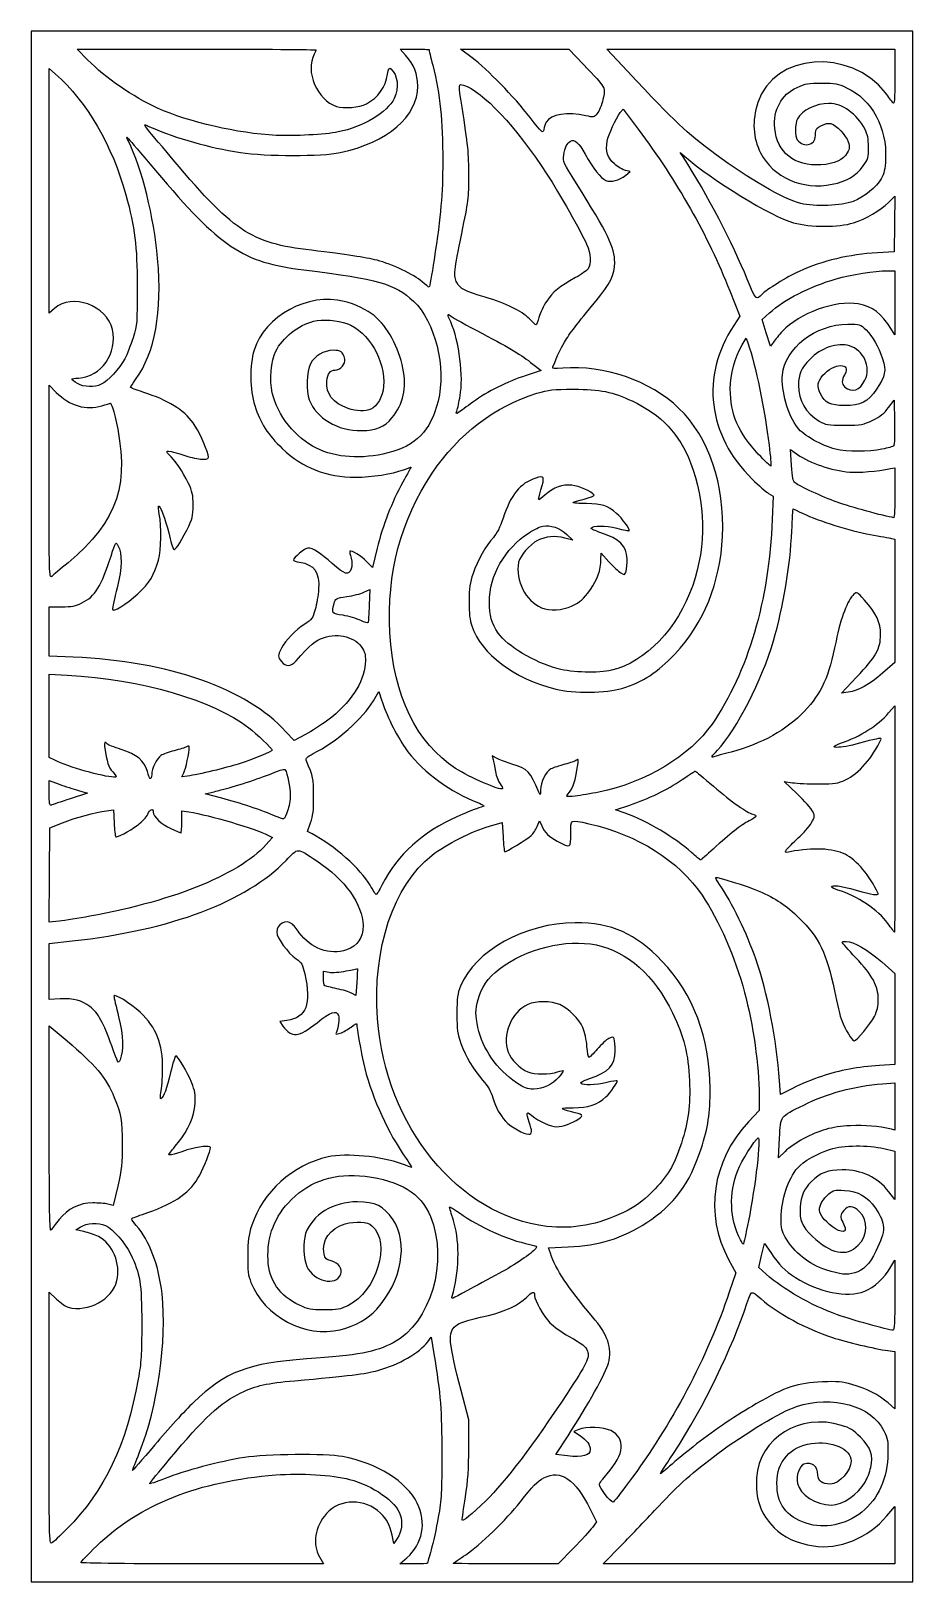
# Model space of a CAD drawing. Header units: centimetres. Extents: x -2.22 to 2.22, y -3.91 to 3.91.
import ezdxf

# ---------------------------------------------------------------- set-up
doc = ezdxf.new("R2010")
doc.units = ezdxf.units.CM
doc.header["$MEASUREMENT"] = 0
doc.layers.add('Layer 1', color=7, linetype='Continuous')

msp = doc.modelspace()

# ---------------------------------------------------------------- linework, layer by layer
at = {"layer": 'Layer 1'}
for points, knots in [([(-2.22422, 0), (-2.22422, 0), (-2.22422, 3.91235), (-2.22422, 3.91235), (-2.22422, 3.91235), (-2.22422, 3.91235), (0, 3.91235), (0, 3.91235), (0, 3.91235), (0, 3.91235), (2.22422, 3.91235), (2.22422, 3.91235), (2.22422, 3.91235), (2.22422, 3.91235), (2.22422, 0), (2.22422, 0), (2.22422, 0), (2.22422, 0), (2.22422, -3.91235), (2.22422, -3.91235), (2.22422, -3.91235), (2.22422, -3.91235), (0, -3.91235), (0, -3.91235), (0, -3.91235), (0, -3.91235), (-2.22422, -3.91235), (-2.22422, -3.91235), (-2.22422, -3.91235), (-2.22422, -3.91235), (-2.22422, 0), (-2.22422, 0)], [0, 0, 0, 0, 0.1111111, 0.1111111, 0.1111111, 0.1111111, 0.2222222, 0.2222222, 0.2222222, 0.2222222, 0.3333333, 0.3333333, 0.3333333, 0.3333333, 0.4444444, 0.4444444, 0.4444444, 0.4444444, 0.5555556, 0.5555556, 0.5555556, 0.5555556, 0.6666667, 0.6666667, 0.6666667, 0.6666667, 0.7777778, 0.7777778, 0.7777778, 0.7777778, 1, 1, 1, 1]), ([(-0.67471, 3.40294), (-0.54873, 3.42793), (-0.42688, 3.50112), (-0.39228, 3.57258), (-0.39228, 3.57258), (-0.36666, 3.62551), (-0.37426, 3.69206), (-0.40923, 3.72108), (-0.40923, 3.72108), (-0.4185, 3.72878), (-0.42111, 3.72449), (-0.42568, 3.69402), (-0.42568, 3.69402), (-0.43534, 3.62956), (-0.47409, 3.57553), (-0.53207, 3.54567), (-0.53207, 3.54567), (-0.5697, 3.52629), (-0.64586, 3.51943), (-0.68393, 3.53199), (-0.68393, 3.53199), (-0.78144, 3.56417), (-0.84283, 3.70877), (-0.79597, 3.79588), (-0.79597, 3.79588), (-0.79105, 3.80502), (-0.78703, 3.81443), (-0.78703, 3.81679), (-0.78703, 3.81679), (-0.78703, 3.81916), (-1.05812, 3.8211), (-1.38946, 3.8211), (-1.38946, 3.8211), (-1.38946, 3.8211), (-1.99188, 3.8211), (-1.99188, 3.8211), (-1.99188, 3.8211), (-1.99188, 3.8211), (-1.93886, 3.76697), (-1.93886, 3.76697), (-1.93886, 3.76697), (-1.84955, 3.67581), (-1.70908, 3.57894), (-1.58596, 3.52361), (-1.58596, 3.52361), (-1.42725, 3.45228), (-1.18077, 3.39541), (-0.98854, 3.38576), (-0.98854, 3.38576), (-0.89856, 3.38125), (-0.74046, 3.3899), (-0.67471, 3.40294)], [0, 0, 0, 0, 0.0714286, 0.0714286, 0.0714286, 0.0714286, 0.1428571, 0.1428571, 0.1428571, 0.1428571, 0.2142857, 0.2142857, 0.2142857, 0.2142857, 0.2857143, 0.2857143, 0.2857143, 0.2857143, 0.3571429, 0.3571429, 0.3571429, 0.3571429, 0.4285714, 0.4285714, 0.4285714, 0.4285714, 0.5, 0.5, 0.5, 0.5, 0.5714286, 0.5714286, 0.5714286, 0.5714286, 0.6428571, 0.6428571, 0.6428571, 0.6428571, 0.7142857, 0.7142857, 0.7142857, 0.7142857, 0.7857143, 0.7857143, 0.7857143, 0.7857143, 0.8571429, 0.8571429, 0.8571429, 0.8571429, 1, 1, 1, 1]), ([(-0.1912, 2.75841), (-0.15632, 2.99016), (-0.14783, 3.08683), (-0.14765, 3.25459), (-0.14765, 3.25459), (-0.14742, 3.46821), (-0.15942, 3.58371), (-0.19813, 3.74048), (-0.19813, 3.74048), (-0.20835, 3.78188), (-0.21672, 3.81696), (-0.21672, 3.81843), (-0.21672, 3.81843), (-0.21672, 3.81989), (-0.24962, 3.8211), (-0.28984, 3.8211), (-0.28984, 3.8211), (-0.28984, 3.8211), (-0.36297, 3.8211), (-0.36297, 3.8211), (-0.36297, 3.8211), (-0.36297, 3.8211), (-0.33461, 3.78971), (-0.33461, 3.78971), (-0.33461, 3.78971), (-0.29167, 3.74218), (-0.2742, 3.6975), (-0.27396, 3.63463), (-0.27396, 3.63463), (-0.27336, 3.48019), (-0.42421, 3.3509), (-0.66573, 3.29885), (-0.66573, 3.29885), (-0.75568, 3.27947), (-1.04098, 3.27988), (-1.16724, 3.29957), (-1.16724, 3.29957), (-1.33042, 3.32503), (-1.48501, 3.36872), (-1.62695, 3.42951), (-1.62695, 3.42951), (-1.6626, 3.44478), (-1.67342, 3.46065), (-1.53814, 3.29927), (-1.53814, 3.29927), (-1.20034, 2.89631), (-1.1219, 2.84318), (-0.80984, 2.80597), (-0.80984, 2.80597), (-0.6296, 2.78448), (-0.54146, 2.77105), (-0.47906, 2.75555), (-0.47906, 2.75555), (-0.40454, 2.73705), (-0.29193, 2.68358), (-0.25094, 2.64724), (-0.25094, 2.64724), (-0.23421, 2.63241), (-0.21862, 2.62013), (-0.2163, 2.61995), (-0.2163, 2.61995), (-0.21399, 2.61978), (-0.20269, 2.68209), (-0.1912, 2.75841)], [0, 0, 0, 0, 0.0588235, 0.0588235, 0.0588235, 0.0588235, 0.1176471, 0.1176471, 0.1176471, 0.1176471, 0.1764706, 0.1764706, 0.1764706, 0.1764706, 0.2352941, 0.2352941, 0.2352941, 0.2352941, 0.2941176, 0.2941176, 0.2941176, 0.2941176, 0.3529412, 0.3529412, 0.3529412, 0.3529412, 0.4117647, 0.4117647, 0.4117647, 0.4117647, 0.4705882, 0.4705882, 0.4705882, 0.4705882, 0.5294118, 0.5294118, 0.5294118, 0.5294118, 0.5882353, 0.5882353, 0.5882353, 0.5882353, 0.6470588, 0.6470588, 0.6470588, 0.6470588, 0.7058824, 0.7058824, 0.7058824, 0.7058824, 0.7647059, 0.7647059, 0.7647059, 0.7647059, 0.8235294, 0.8235294, 0.8235294, 0.8235294, 0.8823529, 0.8823529, 0.8823529, 0.8823529, 1, 1, 1, 1]), ([(0.37482, 3.4532), (0.3953, 3.49131), (0.48514, 3.50561), (0.57451, 3.48498), (0.57451, 3.48498), (0.61302, 3.47609), (0.61456, 3.47639), (0.63141, 3.49598), (0.63141, 3.49598), (0.64101, 3.50715), (0.65396, 3.53906), (0.66048, 3.56762), (0.66048, 3.56762), (0.67443, 3.62878), (0.6791, 3.62038), (0.5629, 3.74315), (0.5629, 3.74315), (0.5629, 3.74315), (0.48913, 3.8211), (0.48913, 3.8211), (0.48913, 3.8211), (0.48913, 3.8211), (0.21558, 3.8211), (0.21558, 3.8211), (0.21558, 3.8211), (0.21558, 3.8211), (-0.05797, 3.8211), (-0.05797, 3.8211), (-0.05797, 3.8211), (-0.05797, 3.8211), (0.00143, 3.77626), (0.00143, 3.77626), (0.00143, 3.77626), (0.07789, 3.71855), (0.21114, 3.58136), (0.29295, 3.47612), (0.29295, 3.47612), (0.35478, 3.39659), (0.35736, 3.3943), (0.36167, 3.41529), (0.36167, 3.41529), (0.36414, 3.42728), (0.37006, 3.44434), (0.37482, 3.4532)], [0, 0, 0, 0, 0.0833333, 0.0833333, 0.0833333, 0.0833333, 0.1666667, 0.1666667, 0.1666667, 0.1666667, 0.25, 0.25, 0.25, 0.25, 0.3333333, 0.3333333, 0.3333333, 0.3333333, 0.4166667, 0.4166667, 0.4166667, 0.4166667, 0.5, 0.5, 0.5, 0.5, 0.5833333, 0.5833333, 0.5833333, 0.5833333, 0.6666667, 0.6666667, 0.6666667, 0.6666667, 0.75, 0.75, 0.75, 0.75, 0.8333333, 0.8333333, 0.8333333, 0.8333333, 1, 1, 1, 1]), ([(1.92267, 3.05256), (1.97921, 3.07464), (2.04022, 3.12415), (2.06418, 3.16741), (2.06418, 3.16741), (2.07877, 3.19376), (2.08351, 3.21524), (2.08594, 3.26615), (2.08594, 3.26615), (2.09356, 3.42548), (2.01693, 3.56626), (1.88977, 3.62651), (1.88977, 3.62651), (1.84466, 3.64789), (1.83338, 3.65), (1.76417, 3.65), (1.76417, 3.65), (1.69603, 3.65), (1.68308, 3.64767), (1.63956, 3.62758), (1.63956, 3.62758), (1.55983, 3.59078), (1.51839, 3.51465), (1.52713, 3.42104), (1.52713, 3.42104), (1.53847, 3.29959), (1.62728, 3.2293), (1.7594, 3.23719), (1.7594, 3.23719), (1.82966, 3.24139), (1.87296, 3.2612), (1.89292, 3.29827), (1.89292, 3.29827), (1.90509, 3.32085), (1.90566, 3.32792), (1.89738, 3.35301), (1.89738, 3.35301), (1.88625, 3.38673), (1.83742, 3.43843), (1.81026, 3.44525), (1.81026, 3.44525), (1.79859, 3.44818), (1.78032, 3.44461), (1.76263, 3.43594), (1.76263, 3.43594), (1.73884, 3.42428), (1.73375, 3.4177), (1.73284, 3.39739), (1.73284, 3.39739), (1.73125, 3.36173), (1.72512, 3.35032), (1.70303, 3.34192), (1.70303, 3.34192), (1.68165, 3.33379), (1.65755, 3.34242), (1.64084, 3.36419), (1.64084, 3.36419), (1.62817, 3.38069), (1.62873, 3.4447), (1.64176, 3.46978), (1.64176, 3.46978), (1.66375, 3.51211), (1.73599, 3.54739), (1.80044, 3.54727), (1.80044, 3.54727), (1.86831, 3.54715), (1.94103, 3.4947), (1.98249, 3.41596), (1.98249, 3.41596), (1.99552, 3.39121), (1.99945, 3.37073), (1.99965, 3.32661), (1.99965, 3.32661), (1.99988, 3.27292), (1.99821, 3.26701), (1.97277, 3.23156), (1.97277, 3.23156), (1.93685, 3.18153), (1.89105, 3.15436), (1.81695, 3.13914), (1.81695, 3.13914), (1.66708, 3.10837), (1.51922, 3.17321), (1.45586, 3.29751), (1.45586, 3.29751), (1.41644, 3.37483), (1.41182, 3.45752), (1.4417, 3.55115), (1.4417, 3.55115), (1.52124, 3.80038), (1.90585, 3.82973), (2.08568, 3.60029), (2.08568, 3.60029), (2.10123, 3.58045), (2.11804, 3.55785), (2.12302, 3.55008), (2.12302, 3.55008), (2.13021, 3.53884), (2.13217, 3.56524), (2.13252, 3.67852), (2.13252, 3.67852), (2.13252, 3.67852), (2.13297, 3.8211), (2.13297, 3.8211), (2.13297, 3.8211), (2.13297, 3.8211), (1.40621, 3.8211), (1.40621, 3.8211), (1.40621, 3.8211), (1.40621, 3.8211), (0.67945, 3.8211), (0.67945, 3.8211), (0.67945, 3.8211), (0.67945, 3.8211), (0.78457, 3.70922), (0.78457, 3.70922), (0.78457, 3.70922), (1.03716, 3.44041), (1.07054, 3.40897), (1.23188, 3.28793), (1.23188, 3.28793), (1.38692, 3.17161), (1.57574, 3.0627), (1.65812, 3.04208), (1.65812, 3.04208), (1.72736, 3.02475), (1.86546, 3.03022), (1.92267, 3.05256)], [0, 0, 0, 0, 0.030303, 0.030303, 0.030303, 0.030303, 0.0606061, 0.0606061, 0.0606061, 0.0606061, 0.0909091, 0.0909091, 0.0909091, 0.0909091, 0.1212121, 0.1212121, 0.1212121, 0.1212121, 0.1515152, 0.1515152, 0.1515152, 0.1515152, 0.1818182, 0.1818182, 0.1818182, 0.1818182, 0.2121212, 0.2121212, 0.2121212, 0.2121212, 0.2424242, 0.2424242, 0.2424242, 0.2424242, 0.2727273, 0.2727273, 0.2727273, 0.2727273, 0.3030303, 0.3030303, 0.3030303, 0.3030303, 0.3333333, 0.3333333, 0.3333333, 0.3333333, 0.3636364, 0.3636364, 0.3636364, 0.3636364, 0.3939394, 0.3939394, 0.3939394, 0.3939394, 0.4242424, 0.4242424, 0.4242424, 0.4242424, 0.4545455, 0.4545455, 0.4545455, 0.4545455, 0.4848485, 0.4848485, 0.4848485, 0.4848485, 0.5151515, 0.5151515, 0.5151515, 0.5151515, 0.5454545, 0.5454545, 0.5454545, 0.5454545, 0.5757576, 0.5757576, 0.5757576, 0.5757576, 0.6060606, 0.6060606, 0.6060606, 0.6060606, 0.6363636, 0.6363636, 0.6363636, 0.6363636, 0.6666667, 0.6666667, 0.6666667, 0.6666667, 0.6969697, 0.6969697, 0.6969697, 0.6969697, 0.7272727, 0.7272727, 0.7272727, 0.7272727, 0.7575758, 0.7575758, 0.7575758, 0.7575758, 0.7878788, 0.7878788, 0.7878788, 0.7878788, 0.8181818, 0.8181818, 0.8181818, 0.8181818, 0.8484848, 0.8484848, 0.8484848, 0.8484848, 0.8787879, 0.8787879, 0.8787879, 0.8787879, 0.9090909, 0.9090909, 0.9090909, 0.9090909, 0.9393939, 0.9393939, 0.9393939, 0.9393939, 1, 1, 1, 1]), ([(-1.86982, 2.13006), (-1.83709, 2.14559), (-1.77799, 2.20996), (-1.75133, 2.2591), (-1.75133, 2.2591), (-1.74009, 2.27983), (-1.72135, 2.32752), (-1.70969, 2.36506), (-1.70969, 2.36506), (-1.68884, 2.43225), (-1.6885, 2.43635), (-1.68885, 2.62344), (-1.68885, 2.62344), (-1.68924, 2.83237), (-1.69947, 2.91545), (-1.74573, 3.0856), (-1.74573, 3.0856), (-1.81319, 3.33368), (-1.94184, 3.55473), (-2.10065, 3.69539), (-2.10065, 3.69539), (-2.10065, 3.69539), (-2.13297, 3.72401), (-2.13297, 3.72401), (-2.13297, 3.72401), (-2.13297, 3.72401), (-2.13297, 3.1064), (-2.13297, 3.1064), (-2.13297, 3.1064), (-2.13297, 3.1064), (-2.13297, 2.48879), (-2.13297, 2.48879), (-2.13297, 2.48879), (-2.13297, 2.48879), (-2.10645, 2.51207), (-2.10645, 2.51207), (-2.10645, 2.51207), (-2.01571, 2.59175), (-1.84301, 2.52932), (-1.81346, 2.40616), (-1.81346, 2.40616), (-1.78551, 2.28965), (-1.87142, 2.1665), (-1.98407, 2.1616), (-1.98407, 2.1616), (-2.00323, 2.16076), (-2.01891, 2.15807), (-2.01891, 2.15562), (-2.01891, 2.15562), (-2.01891, 2.15317), (-2.00608, 2.14373), (-1.99039, 2.13464), (-1.99039, 2.13464), (-1.95604, 2.11473), (-1.90612, 2.11283), (-1.86982, 2.13006)], [0, 0, 0, 0, 0.0666667, 0.0666667, 0.0666667, 0.0666667, 0.1333333, 0.1333333, 0.1333333, 0.1333333, 0.2, 0.2, 0.2, 0.2, 0.2666667, 0.2666667, 0.2666667, 0.2666667, 0.3333333, 0.3333333, 0.3333333, 0.3333333, 0.4, 0.4, 0.4, 0.4, 0.4666667, 0.4666667, 0.4666667, 0.4666667, 0.5333333, 0.5333333, 0.5333333, 0.5333333, 0.6, 0.6, 0.6, 0.6, 0.6666667, 0.6666667, 0.6666667, 0.6666667, 0.7333333, 0.7333333, 0.7333333, 0.7333333, 0.8, 0.8, 0.8, 0.8, 0.8666667, 0.8666667, 0.8666667, 0.8666667, 1, 1, 1, 1]), ([(0.33773, 2.46785), (0.34313, 2.48893), (0.36069, 2.52585), (0.37674, 2.54989), (0.37674, 2.54989), (0.40781, 2.59642), (0.4403, 2.62281), (0.52283, 2.66856), (0.52283, 2.66856), (0.55109, 2.68422), (0.57932, 2.70434), (0.58557, 2.71326), (0.58557, 2.71326), (0.60245, 2.73737), (0.59937, 2.78858), (0.57813, 2.8366), (0.57813, 2.8366), (0.54949, 2.90136), (0.44158, 3.09186), (0.37801, 3.18988), (0.37801, 3.18988), (0.22414, 3.42714), (0.05092, 3.612), (-0.04267, 3.63884), (-0.04267, 3.63884), (-0.06958, 3.64655), (-0.06938, 3.64944), (-0.05011, 3.52834), (-0.05011, 3.52834), (-0.01981, 3.33788), (-0.01574, 3.29696), (-0.01574, 3.18235), (-0.01574, 3.18235), (-0.01573, 3.07147), (-0.01786, 3.05418), (-0.05159, 2.89079), (-0.05159, 2.89079), (-0.09044, 2.70262), (-0.09316, 2.67554), (-0.07643, 2.6432), (-0.07643, 2.6432), (-0.06018, 2.61177), (-0.03785, 2.60024), (0.0659, 2.56968), (0.0659, 2.56968), (0.17585, 2.5373), (0.24825, 2.50164), (0.28922, 2.45968), (0.28922, 2.45968), (0.30541, 2.4431), (0.32074, 2.42953), (0.32328, 2.42953), (0.32328, 2.42953), (0.32583, 2.42953), (0.33233, 2.44678), (0.33773, 2.46785)], [0, 0, 0, 0, 0.0666667, 0.0666667, 0.0666667, 0.0666667, 0.1333333, 0.1333333, 0.1333333, 0.1333333, 0.2, 0.2, 0.2, 0.2, 0.2666667, 0.2666667, 0.2666667, 0.2666667, 0.3333333, 0.3333333, 0.3333333, 0.3333333, 0.4, 0.4, 0.4, 0.4, 0.4666667, 0.4666667, 0.4666667, 0.4666667, 0.5333333, 0.5333333, 0.5333333, 0.5333333, 0.6, 0.6, 0.6, 0.6, 0.6666667, 0.6666667, 0.6666667, 0.6666667, 0.7333333, 0.7333333, 0.7333333, 0.7333333, 0.8, 0.8, 0.8, 0.8, 0.8666667, 0.8666667, 0.8666667, 0.8666667, 1, 1, 1, 1]), ([(0.64014, 0.0725), (0.87475, 0.1203), (1.10043, 0.25611), (1.21061, 0.41579), (1.21061, 0.41579), (1.39194, 0.67857), (1.49837, 1.04047), (1.51437, 1.44859), (1.51437, 1.44859), (1.51437, 1.44859), (1.51899, 1.56646), (1.51899, 1.56646), (1.51899, 1.56646), (1.51899, 1.56646), (1.49576, 1.57987), (1.49576, 1.57987), (1.49576, 1.57987), (1.48298, 1.58724), (1.44563, 1.61975), (1.41275, 1.65211), (1.41275, 1.65211), (1.1877, 1.87359), (1.15238, 2.16928), (1.32018, 2.42701), (1.32018, 2.42701), (1.32018, 2.42701), (1.35072, 2.47391), (1.35072, 2.47391), (1.35072, 2.47391), (1.35072, 2.47391), (1.29999, 2.60191), (1.29999, 2.60191), (1.29999, 2.60191), (1.18764, 2.88535), (1.03763, 3.15007), (0.83802, 3.41716), (0.83802, 3.41716), (0.83802, 3.41716), (0.76198, 3.51891), (0.76198, 3.51891), (0.76198, 3.51891), (0.76198, 3.51891), (0.74814, 3.50081), (0.74814, 3.50081), (0.74814, 3.50081), (0.72444, 3.46981), (0.6883, 3.39081), (0.68196, 3.35615), (0.68196, 3.35615), (0.6726, 3.305), (0.68257, 3.27368), (0.71836, 3.2418), (0.71836, 3.2418), (0.73565, 3.2264), (0.76061, 3.21142), (0.77382, 3.20852), (0.77382, 3.20852), (0.77382, 3.20852), (0.79785, 3.20324), (0.79785, 3.20324), (0.79785, 3.20324), (0.79785, 3.20324), (0.77533, 3.18507), (0.77533, 3.18507), (0.77533, 3.18507), (0.74199, 3.15816), (0.70164, 3.14766), (0.67462, 3.15885), (0.67462, 3.15885), (0.64913, 3.16941), (0.61093, 3.21789), (0.5707, 3.29075), (0.5707, 3.29075), (0.53815, 3.34971), (0.5179, 3.36785), (0.49707, 3.35671), (0.49707, 3.35671), (0.47818, 3.34659), (0.46832, 3.32618), (0.46277, 3.2857), (0.46277, 3.2857), (0.45825, 3.25274), (0.46046, 3.2478), (0.52665, 3.14281), (0.52665, 3.14281), (0.68568, 2.89055), (0.71958, 2.82078), (0.72002, 2.74475), (0.72002, 2.74475), (0.72037, 2.68404), (0.69714, 2.63618), (0.62596, 2.55092), (0.62596, 2.55092), (0.52869, 2.43442), (0.49351, 2.38829), (0.46668, 2.34208), (0.46668, 2.34208), (0.44389, 2.30283), (0.43393, 2.28146), (0.40851, 2.21731), (0.40851, 2.21731), (0.40501, 2.20846), (0.41354, 2.20737), (0.45739, 2.21105), (0.45739, 2.21105), (0.66655, 2.22858), (0.89815, 2.14865), (1.04401, 2.00858), (1.04401, 2.00858), (1.19479, 1.86379), (1.27596, 1.6247), (1.26358, 1.36186), (1.26358, 1.36186), (1.25266, 1.12987), (1.16914, 0.92408), (1.02308, 0.76925), (1.02308, 0.76925), (0.93444, 0.67529), (0.86424, 0.62962), (0.75642, 0.59576), (0.75642, 0.59576), (0.68029, 0.57186), (0.51018, 0.57008), (0.42203, 0.59227), (0.42203, 0.59227), (0.21102, 0.6454), (0.04827, 0.76794), (-0.00137, 0.91108), (-0.00137, 0.91108), (-0.01138, 0.93996), (-0.01499, 0.97292), (-0.01485, 1.03417), (-0.01485, 1.03417), (-0.01468, 1.10479), (-0.01151, 1.12681), (0.00553, 1.17558), (0.00553, 1.17558), (0.02886, 1.24231), (0.07053, 1.31657), (0.10779, 1.35782), (0.10779, 1.35782), (0.12515, 1.37703), (0.1413, 1.40908), (0.15657, 1.45462), (0.15657, 1.45462), (0.19719, 1.57573), (0.24047, 1.62881), (0.32164, 1.65707), (0.32164, 1.65707), (0.36419, 1.67187), (0.36791, 1.66327), (0.34766, 1.59694), (0.34766, 1.59694), (0.33936, 1.56972), (0.33427, 1.54745), (0.33637, 1.54745), (0.33637, 1.54745), (0.33846, 1.54745), (0.35243, 1.55821), (0.36741, 1.57136), (0.36741, 1.57136), (0.41114, 1.60975), (0.45575, 1.62606), (0.50353, 1.62113), (0.50353, 1.62113), (0.54066, 1.6173), (0.60456, 1.58868), (0.61549, 1.57098), (0.61549, 1.57098), (0.61777, 1.56729), (0.59568, 1.5584), (0.56639, 1.55122), (0.56639, 1.55122), (0.53711, 1.54405), (0.51179, 1.53598), (0.51014, 1.53331), (0.51014, 1.53331), (0.50848, 1.53063), (0.53846, 1.52827), (0.57674, 1.52807), (0.57674, 1.52807), (0.65499, 1.52766), (0.68428, 1.51813), (0.72955, 1.47838), (0.72955, 1.47838), (0.75652, 1.45471), (0.7988, 1.397), (0.79325, 1.39145), (0.79325, 1.39145), (0.79189, 1.39008), (0.76341, 1.39564), (0.72997, 1.4038), (0.72997, 1.4038), (0.6718, 1.418), (0.61005, 1.41805), (0.6013, 1.4039), (0.6013, 1.4039), (0.59933, 1.40071), (0.62109, 1.39058), (0.64965, 1.38138), (0.64965, 1.38138), (0.74457, 1.35081), (0.78066, 1.31496), (0.7821, 1.24979), (0.7821, 1.24979), (0.7826, 1.22739), (0.78035, 1.19935), (0.7771, 1.18748), (0.7771, 1.18748), (0.77126, 1.16612), (0.77098, 1.16603), (0.7506, 1.17872), (0.7506, 1.17872), (0.73927, 1.18577), (0.71217, 1.21088), (0.69037, 1.23452), (0.69037, 1.23452), (0.69037, 1.23452), (0.65075, 1.2775), (0.65075, 1.2775), (0.65075, 1.2775), (0.65075, 1.2775), (0.65045, 1.24684), (0.65045, 1.24684), (0.65045, 1.24684), (0.64994, 1.19394), (0.63172, 1.14211), (0.59704, 1.09492), (0.59704, 1.09492), (0.55685, 1.04024), (0.55066, 1.03478), (0.50187, 1.01101), (0.50187, 1.01101), (0.45797, 0.98963), (0.39112, 0.98599), (0.3509, 1.0028), (0.3509, 1.0028), (0.26966, 1.03674), (0.21788, 1.13943), (0.23528, 1.23213), (0.23528, 1.23213), (0.24142, 1.26487), (0.2907, 1.32169), (0.33062, 1.34205), (0.33062, 1.34205), (0.37139, 1.36285), (0.41964, 1.36725), (0.46754, 1.35452), (0.46754, 1.35452), (0.46754, 1.35452), (0.50926, 1.34344), (0.50926, 1.34344), (0.50926, 1.34344), (0.50926, 1.34344), (0.47791, 1.37268), (0.47791, 1.37268), (0.47791, 1.37268), (0.44312, 1.40513), (0.39497, 1.42193), (0.35709, 1.41482), (0.35709, 1.41482), (0.34362, 1.41229), (0.31252, 1.39704), (0.28797, 1.38092), (0.28797, 1.38092), (0.16381, 1.29941), (0.08745, 1.16597), (0.08745, 1.03052), (0.08745, 1.03052), (0.08745, 0.96397), (0.09911, 0.92384), (0.1326, 0.87516), (0.1326, 0.87516), (0.17911, 0.80757), (0.31325, 0.7273), (0.43385, 0.69489), (0.43385, 0.69489), (0.50598, 0.67551), (0.63902, 0.67178), (0.70339, 0.68734), (0.70339, 0.68734), (0.87676, 0.72924), (1.03644, 0.8962), (1.11309, 1.11572), (1.11309, 1.11572), (1.18308, 1.31614), (1.17937, 1.53876), (1.10279, 1.73383), (1.10279, 1.73383), (1.04505, 1.8809), (0.9551, 1.97606), (0.8079, 2.0458), (0.8079, 2.0458), (0.70942, 2.09245), (0.64681, 2.10507), (0.51328, 2.10515), (0.51328, 2.10515), (0.40665, 2.10521), (0.38897, 2.10325), (0.32774, 2.08458), (0.32774, 2.08458), (0.11635, 2.02011), (-0.06945, 1.87834), (-0.20031, 1.68167), (-0.20031, 1.68167), (-0.36089, 1.44034), (-0.43022, 1.17852), (-0.41372, 0.87574), (-0.41372, 0.87574), (-0.39657, 0.56117), (-0.2787, 0.3176), (-0.08303, 0.19243), (-0.08303, 0.19243), (-0.01107, 0.1464), (0.14285, 0.07948), (0.15313, 0.08976), (0.15313, 0.08976), (0.1556, 0.09223), (0.15058, 0.10319), (0.14199, 0.11412), (0.14199, 0.11412), (0.13339, 0.12505), (0.1226, 0.15347), (0.11801, 0.17726), (0.11801, 0.17726), (0.11342, 0.20105), (0.10799, 0.22834), (0.10595, 0.23789), (0.10595, 0.23789), (0.10595, 0.23789), (0.10224, 0.25526), (0.10224, 0.25526), (0.10224, 0.25526), (0.10224, 0.25526), (0.13096, 0.24076), (0.13096, 0.24076), (0.13096, 0.24076), (0.14676, 0.23278), (0.17851, 0.22076), (0.20151, 0.21404), (0.20151, 0.21404), (0.27992, 0.19115), (0.29481, 0.17558), (0.33717, 0.07224), (0.33717, 0.07224), (0.34443, 0.05452), (0.345, 0.05525), (0.34547, 0.08315), (0.34547, 0.08315), (0.34616, 0.1227), (0.37289, 0.17649), (0.39843, 0.1897), (0.39843, 0.1897), (0.40969, 0.19552), (0.44099, 0.206), (0.46799, 0.21298), (0.46799, 0.21298), (0.49499, 0.21997), (0.52136, 0.22922), (0.52659, 0.23354), (0.52659, 0.23354), (0.53857, 0.24344), (0.53867, 0.23681), (0.52752, 0.17172), (0.52752, 0.17172), (0.51868, 0.12005), (0.50534, 0.08648), (0.48385, 0.06182), (0.48385, 0.06182), (0.47186, 0.04806), (0.47305, 0.04777), (0.52089, 0.05294), (0.52089, 0.05294), (0.54807, 0.05587), (0.60173, 0.06468), (0.64014, 0.0725)], [0, 0, 0, 0, 0.0105263, 0.0105263, 0.0105263, 0.0105263, 0.0210526, 0.0210526, 0.0210526, 0.0210526, 0.0315789, 0.0315789, 0.0315789, 0.0315789, 0.0421053, 0.0421053, 0.0421053, 0.0421053, 0.0526316, 0.0526316, 0.0526316, 0.0526316, 0.0631579, 0.0631579, 0.0631579, 0.0631579, 0.0736842, 0.0736842, 0.0736842, 0.0736842, 0.0842105, 0.0842105, 0.0842105, 0.0842105, 0.0947368, 0.0947368, 0.0947368, 0.0947368, 0.1052632, 0.1052632, 0.1052632, 0.1052632, 0.1157895, 0.1157895, 0.1157895, 0.1157895, 0.1263158, 0.1263158, 0.1263158, 0.1263158, 0.1368421, 0.1368421, 0.1368421, 0.1368421, 0.1473684, 0.1473684, 0.1473684, 0.1473684, 0.1578947, 0.1578947, 0.1578947, 0.1578947, 0.1684211, 0.1684211, 0.1684211, 0.1684211, 0.1789474, 0.1789474, 0.1789474, 0.1789474, 0.1894737, 0.1894737, 0.1894737, 0.1894737, 0.2, 0.2, 0.2, 0.2, 0.2105263, 0.2105263, 0.2105263, 0.2105263, 0.2210526, 0.2210526, 0.2210526, 0.2210526, 0.2315789, 0.2315789, 0.2315789, 0.2315789, 0.2421053, 0.2421053, 0.2421053, 0.2421053, 0.2526316, 0.2526316, 0.2526316, 0.2526316, 0.2631579, 0.2631579, 0.2631579, 0.2631579, 0.2736842, 0.2736842, 0.2736842, 0.2736842, 0.2842105, 0.2842105, 0.2842105, 0.2842105, 0.2947368, 0.2947368, 0.2947368, 0.2947368, 0.3052632, 0.3052632, 0.3052632, 0.3052632, 0.3157895, 0.3157895, 0.3157895, 0.3157895, 0.3263158, 0.3263158, 0.3263158, 0.3263158, 0.3368421, 0.3368421, 0.3368421, 0.3368421, 0.3473684, 0.3473684, 0.3473684, 0.3473684, 0.3578947, 0.3578947, 0.3578947, 0.3578947, 0.3684211, 0.3684211, 0.3684211, 0.3684211, 0.3789474, 0.3789474, 0.3789474, 0.3789474, 0.3894737, 0.3894737, 0.3894737, 0.3894737, 0.4, 0.4, 0.4, 0.4, 0.4105263, 0.4105263, 0.4105263, 0.4105263, 0.4210526, 0.4210526, 0.4210526, 0.4210526, 0.4315789, 0.4315789, 0.4315789, 0.4315789, 0.4421053, 0.4421053, 0.4421053, 0.4421053, 0.4526316, 0.4526316, 0.4526316, 0.4526316, 0.4631579, 0.4631579, 0.4631579, 0.4631579, 0.4736842, 0.4736842, 0.4736842, 0.4736842, 0.4842105, 0.4842105, 0.4842105, 0.4842105, 0.4947368, 0.4947368, 0.4947368, 0.4947368, 0.5052632, 0.5052632, 0.5052632, 0.5052632, 0.5157895, 0.5157895, 0.5157895, 0.5157895, 0.5263158, 0.5263158, 0.5263158, 0.5263158, 0.5368421, 0.5368421, 0.5368421, 0.5368421, 0.5473684, 0.5473684, 0.5473684, 0.5473684, 0.5578947, 0.5578947, 0.5578947, 0.5578947, 0.5684211, 0.5684211, 0.5684211, 0.5684211, 0.5789474, 0.5789474, 0.5789474, 0.5789474, 0.5894737, 0.5894737, 0.5894737, 0.5894737, 0.6, 0.6, 0.6, 0.6, 0.6105263, 0.6105263, 0.6105263, 0.6105263, 0.6210526, 0.6210526, 0.6210526, 0.6210526, 0.6315789, 0.6315789, 0.6315789, 0.6315789, 0.6421053, 0.6421053, 0.6421053, 0.6421053, 0.6526316, 0.6526316, 0.6526316, 0.6526316, 0.6631579, 0.6631579, 0.6631579, 0.6631579, 0.6736842, 0.6736842, 0.6736842, 0.6736842, 0.6842105, 0.6842105, 0.6842105, 0.6842105, 0.6947368, 0.6947368, 0.6947368, 0.6947368, 0.7052632, 0.7052632, 0.7052632, 0.7052632, 0.7157895, 0.7157895, 0.7157895, 0.7157895, 0.7263158, 0.7263158, 0.7263158, 0.7263158, 0.7368421, 0.7368421, 0.7368421, 0.7368421, 0.7473684, 0.7473684, 0.7473684, 0.7473684, 0.7578947, 0.7578947, 0.7578947, 0.7578947, 0.7684211, 0.7684211, 0.7684211, 0.7684211, 0.7789474, 0.7789474, 0.7789474, 0.7789474, 0.7894737, 0.7894737, 0.7894737, 0.7894737, 0.8, 0.8, 0.8, 0.8, 0.8105263, 0.8105263, 0.8105263, 0.8105263, 0.8210526, 0.8210526, 0.8210526, 0.8210526, 0.8315789, 0.8315789, 0.8315789, 0.8315789, 0.8421053, 0.8421053, 0.8421053, 0.8421053, 0.8526316, 0.8526316, 0.8526316, 0.8526316, 0.8631579, 0.8631579, 0.8631579, 0.8631579, 0.8736842, 0.8736842, 0.8736842, 0.8736842, 0.8842105, 0.8842105, 0.8842105, 0.8842105, 0.8947368, 0.8947368, 0.8947368, 0.8947368, 0.9052632, 0.9052632, 0.9052632, 0.9052632, 0.9157895, 0.9157895, 0.9157895, 0.9157895, 0.9263158, 0.9263158, 0.9263158, 0.9263158, 0.9368421, 0.9368421, 0.9368421, 0.9368421, 0.9473684, 0.9473684, 0.9473684, 0.9473684, 0.9578947, 0.9578947, 0.9578947, 0.9578947, 0.9684211, 0.9684211, 0.9684211, 0.9684211, 0.9789474, 0.9789474, 0.9789474, 0.9789474, 1, 1, 1, 1]), ([(-0.72775, 0.43508), (-0.61442, 0.52154), (-0.54525, 0.62571), (-0.5387, 0.71982), (-0.5387, 0.71982), (-0.53588, 0.76022), (-0.53817, 0.77283), (-0.55283, 0.79777), (-0.55283, 0.79777), (-0.58603, 0.85424), (-0.67116, 0.87752), (-0.74942, 0.85153), (-0.74942, 0.85153), (-0.78803, 0.83871), (-0.81625, 0.81468), (-0.8873, 0.73414), (-0.8873, 0.73414), (-0.91301, 0.70501), (-0.94001, 0.70387), (-0.96138, 0.73103), (-0.96138, 0.73103), (-0.98097, 0.75593), (-0.98095, 0.76099), (-0.96119, 0.79855), (-0.96119, 0.79855), (-0.94, 0.83882), (-0.89102, 0.88949), (-0.8433, 0.92052), (-0.8433, 0.92052), (-0.80787, 0.94355), (-0.80335, 0.94987), (-0.79087, 0.99375), (-0.79087, 0.99375), (-0.78337, 1.02016), (-0.77559, 1.06604), (-0.7736, 1.09571), (-0.7736, 1.09571), (-0.76783, 1.18165), (-0.79517, 1.22068), (-0.86947, 1.23256), (-0.86947, 1.23256), (-0.88686, 1.23535), (-0.90109, 1.24021), (-0.90109, 1.24337), (-0.90109, 1.24337), (-0.90109, 1.25372), (-0.84052, 1.30412), (-0.82808, 1.30412), (-0.82808, 1.30412), (-0.80349, 1.30412), (-0.76205, 1.2779), (-0.70564, 1.22667), (-0.70564, 1.22667), (-0.64232, 1.16915), (-0.62159, 1.16338), (-0.60886, 1.19972), (-0.60886, 1.19972), (-0.60389, 1.21392), (-0.60428, 1.23129), (-0.61004, 1.25289), (-0.61004, 1.25289), (-0.61475, 1.27053), (-0.61752, 1.28606), (-0.61619, 1.28738), (-0.61619, 1.28738), (-0.60892, 1.29466), (-0.55646, 1.2633), (-0.53142, 1.23672), (-0.53142, 1.23672), (-0.53142, 1.23672), (-0.50243, 1.20593), (-0.50243, 1.20593), (-0.50243, 1.20593), (-0.50243, 1.20593), (-0.47858, 1.30255), (-0.47858, 1.30255), (-0.47858, 1.30255), (-0.44999, 1.4183), (-0.4042, 1.53608), (-0.34875, 1.63644), (-0.34875, 1.63644), (-0.32632, 1.67703), (-0.30797, 1.71093), (-0.30797, 1.71176), (-0.30797, 1.71176), (-0.30797, 1.7126), (-0.32506, 1.70678), (-0.34595, 1.69885), (-0.34595, 1.69885), (-0.40198, 1.67756), (-0.50554, 1.66151), (-0.58692, 1.66151), (-0.58692, 1.66151), (-0.73521, 1.66151), (-0.85267, 1.70745), (-0.95694, 1.80621), (-0.95694, 1.80621), (-1.02852, 1.87402), (-1.06799, 1.93556), (-1.09578, 2.02271), (-1.09578, 2.02271), (-1.12129, 2.1027), (-1.12266, 2.22504), (-1.0989, 2.30195), (-1.0989, 2.30195), (-1.04543, 2.47508), (-0.82477, 2.59485), (-0.64457, 2.54855), (-0.64457, 2.54855), (-0.59029, 2.5346), (-0.52748, 2.50463), (-0.49429, 2.47685), (-0.49429, 2.47685), (-0.42545, 2.41922), (-0.36909, 2.31654), (-0.34835, 2.21099), (-0.34835, 2.21099), (-0.32838, 2.10934), (-0.34531, 2.03303), (-0.40389, 1.96069), (-0.40389, 1.96069), (-0.44115, 1.91468), (-0.4829, 1.897), (-0.55598, 1.89629), (-0.55598, 1.89629), (-0.67847, 1.89509), (-0.78515, 1.95754), (-0.821, 2.05142), (-0.821, 2.05142), (-0.83818, 2.09639), (-0.83465, 2.1922), (-0.81429, 2.23398), (-0.81429, 2.23398), (-0.79571, 2.2721), (-0.74728, 2.30055), (-0.69932, 2.30151), (-0.69932, 2.30151), (-0.66171, 2.30226), (-0.65277, 2.29537), (-0.64139, 2.25685), (-0.64139, 2.25685), (-0.63498, 2.23515), (-0.66499, 2.20141), (-0.69069, 2.20141), (-0.69069, 2.20141), (-0.71535, 2.20141), (-0.72731, 2.18527), (-0.73174, 2.14604), (-0.73174, 2.14604), (-0.73891, 2.08243), (-0.70127, 2.03377), (-0.62518, 2.00828), (-0.62518, 2.00828), (-0.58245, 1.99397), (-0.5369, 1.99259), (-0.51011, 2.00479), (-0.51011, 2.00479), (-0.47659, 2.02007), (-0.44992, 2.06787), (-0.4462, 2.11938), (-0.4462, 2.11938), (-0.43662, 2.25186), (-0.52013, 2.39495), (-0.63132, 2.43655), (-0.63132, 2.43655), (-0.67717, 2.4537), (-0.75381, 2.45884), (-0.79946, 2.44781), (-0.79946, 2.44781), (-0.87385, 2.42985), (-0.95568, 2.36511), (-0.99026, 2.29687), (-0.99026, 2.29687), (-1.01408, 2.24987), (-1.02236, 2.14986), (-1.00768, 2.08644), (-1.00768, 2.08644), (-0.98164, 1.97391), (-0.88945, 1.85845), (-0.78469, 1.80714), (-0.78469, 1.80714), (-0.68683, 1.75922), (-0.55568, 1.75067), (-0.42466, 1.78369), (-0.42466, 1.78369), (-0.28153, 1.81975), (-0.20968, 1.89378), (-0.17121, 2.04484), (-0.17121, 2.04484), (-0.12848, 2.2126), (-0.18642, 2.44886), (-0.29479, 2.54876), (-0.29479, 2.54876), (-0.39129, 2.63771), (-0.4679, 2.65966), (-0.84786, 2.70722), (-0.84786, 2.70722), (-1.15942, 2.74622), (-1.2659, 2.81753), (-1.59688, 3.20887), (-1.59688, 3.20887), (-1.76063, 3.40248), (-1.74843, 3.38907), (-1.73443, 3.36012), (-1.73443, 3.36012), (-1.66335, 3.21304), (-1.60452, 2.97737), (-1.58565, 2.76412), (-1.58565, 2.76412), (-1.56166, 2.49287), (-1.59815, 2.29221), (-1.69662, 2.15386), (-1.69662, 2.15386), (-1.71077, 2.13399), (-1.72234, 2.1163), (-1.72234, 2.11457), (-1.72234, 2.11457), (-1.72234, 2.11283), (-1.69411, 2.10208), (-1.65961, 2.09068), (-1.65961, 2.09068), (-1.52836, 2.04732), (-1.4567, 2.00328), (-1.4068, 1.93531), (-1.4068, 1.93531), (-1.37939, 1.89796), (-1.34153, 1.8167), (-1.33151, 1.77367), (-1.33151, 1.77367), (-1.32674, 1.75321), (-1.32738, 1.75276), (-1.36124, 1.75276), (-1.36124, 1.75276), (-1.38027, 1.75276), (-1.41712, 1.76005), (-1.44313, 1.76895), (-1.44313, 1.76895), (-1.53154, 1.79922), (-1.55918, 1.80108), (-1.52728, 1.77461), (-1.52728, 1.77461), (-1.50355, 1.75492), (-1.45482, 1.68309), (-1.43081, 1.63241), (-1.43081, 1.63241), (-1.41, 1.58849), (-1.40677, 1.57342), (-1.40677, 1.52026), (-1.40677, 1.52026), (-1.40677, 1.46321), (-1.40906, 1.45431), (-1.43896, 1.39479), (-1.43896, 1.39479), (-1.47466, 1.32376), (-1.49803, 1.29018), (-1.50613, 1.29828), (-1.50613, 1.29828), (-1.50907, 1.30122), (-1.51963, 1.33822), (-1.5296, 1.38049), (-1.5296, 1.38049), (-1.54566, 1.44861), (-1.57428, 1.52315), (-1.58157, 1.51586), (-1.58157, 1.51586), (-1.58302, 1.51441), (-1.58099, 1.49611), (-1.57706, 1.4752), (-1.57706, 1.4752), (-1.56506, 1.41147), (-1.5672, 1.29758), (-1.58141, 1.24328), (-1.58141, 1.24328), (-1.60028, 1.17119), (-1.62792, 1.12593), (-1.68525, 1.07327), (-1.68525, 1.07327), (-1.74368, 1.0196), (-1.81359, 0.97703), (-1.81359, 0.99513), (-1.81359, 0.99513), (-1.81359, 1.00132), (-1.80292, 1.05028), (-1.78986, 1.10392), (-1.78986, 1.10392), (-1.7644, 1.20861), (-1.76316, 1.27375), (-1.78582, 1.317), (-1.78582, 1.317), (-1.79654, 1.33745), (-1.79693, 1.33685), (-1.82042, 1.26352), (-1.82042, 1.26352), (-1.86881, 1.11246), (-1.90141, 1.06001), (-1.96735, 1.02715), (-1.96735, 1.02715), (-2.00013, 1.01082), (-2.01721, 1.00755), (-2.06983, 1.00755), (-2.06983, 1.00755), (-2.06983, 1.00755), (-2.13297, 1.00755), (-2.13297, 1.00755), (-2.13297, 1.00755), (-2.13297, 1.00755), (-2.13297, 0.88325), (-2.13297, 0.88325), (-2.13297, 0.88325), (-2.13297, 0.88325), (-2.13297, 0.75895), (-2.13297, 0.75895), (-2.13297, 0.75895), (-2.13297, 0.75895), (-2.01098, 0.75373), (-2.01098, 0.75373), (-2.01098, 0.75373), (-1.53067, 0.7332), (-1.13541, 0.59456), (-0.93824, 0.37747), (-0.93824, 0.37747), (-0.93824, 0.37747), (-0.89729, 0.33239), (-0.89729, 0.33239), (-0.89729, 0.33239), (-0.89729, 0.33239), (-0.84026, 0.36257), (-0.84026, 0.36257), (-0.84026, 0.36257), (-0.80889, 0.37918), (-0.75827, 0.4118), (-0.72775, 0.43508)], [0, 0, 0, 0, 0.0119048, 0.0119048, 0.0119048, 0.0119048, 0.0238095, 0.0238095, 0.0238095, 0.0238095, 0.0357143, 0.0357143, 0.0357143, 0.0357143, 0.047619, 0.047619, 0.047619, 0.047619, 0.0595238, 0.0595238, 0.0595238, 0.0595238, 0.0714286, 0.0714286, 0.0714286, 0.0714286, 0.0833333, 0.0833333, 0.0833333, 0.0833333, 0.0952381, 0.0952381, 0.0952381, 0.0952381, 0.1071429, 0.1071429, 0.1071429, 0.1071429, 0.1190476, 0.1190476, 0.1190476, 0.1190476, 0.1309524, 0.1309524, 0.1309524, 0.1309524, 0.1428571, 0.1428571, 0.1428571, 0.1428571, 0.1547619, 0.1547619, 0.1547619, 0.1547619, 0.1666667, 0.1666667, 0.1666667, 0.1666667, 0.1785714, 0.1785714, 0.1785714, 0.1785714, 0.1904762, 0.1904762, 0.1904762, 0.1904762, 0.202381, 0.202381, 0.202381, 0.202381, 0.2142857, 0.2142857, 0.2142857, 0.2142857, 0.2261905, 0.2261905, 0.2261905, 0.2261905, 0.2380952, 0.2380952, 0.2380952, 0.2380952, 0.25, 0.25, 0.25, 0.25, 0.2619048, 0.2619048, 0.2619048, 0.2619048, 0.2738095, 0.2738095, 0.2738095, 0.2738095, 0.2857143, 0.2857143, 0.2857143, 0.2857143, 0.297619, 0.297619, 0.297619, 0.297619, 0.3095238, 0.3095238, 0.3095238, 0.3095238, 0.3214286, 0.3214286, 0.3214286, 0.3214286, 0.3333333, 0.3333333, 0.3333333, 0.3333333, 0.3452381, 0.3452381, 0.3452381, 0.3452381, 0.3571429, 0.3571429, 0.3571429, 0.3571429, 0.3690476, 0.3690476, 0.3690476, 0.3690476, 0.3809524, 0.3809524, 0.3809524, 0.3809524, 0.3928571, 0.3928571, 0.3928571, 0.3928571, 0.4047619, 0.4047619, 0.4047619, 0.4047619, 0.4166667, 0.4166667, 0.4166667, 0.4166667, 0.4285714, 0.4285714, 0.4285714, 0.4285714, 0.4404762, 0.4404762, 0.4404762, 0.4404762, 0.452381, 0.452381, 0.452381, 0.452381, 0.4642857, 0.4642857, 0.4642857, 0.4642857, 0.4761905, 0.4761905, 0.4761905, 0.4761905, 0.4880952, 0.4880952, 0.4880952, 0.4880952, 0.5, 0.5, 0.5, 0.5, 0.5119048, 0.5119048, 0.5119048, 0.5119048, 0.5238095, 0.5238095, 0.5238095, 0.5238095, 0.5357143, 0.5357143, 0.5357143, 0.5357143, 0.547619, 0.547619, 0.547619, 0.547619, 0.5595238, 0.5595238, 0.5595238, 0.5595238, 0.5714286, 0.5714286, 0.5714286, 0.5714286, 0.5833333, 0.5833333, 0.5833333, 0.5833333, 0.5952381, 0.5952381, 0.5952381, 0.5952381, 0.6071429, 0.6071429, 0.6071429, 0.6071429, 0.6190476, 0.6190476, 0.6190476, 0.6190476, 0.6309524, 0.6309524, 0.6309524, 0.6309524, 0.6428571, 0.6428571, 0.6428571, 0.6428571, 0.6547619, 0.6547619, 0.6547619, 0.6547619, 0.6666667, 0.6666667, 0.6666667, 0.6666667, 0.6785714, 0.6785714, 0.6785714, 0.6785714, 0.6904762, 0.6904762, 0.6904762, 0.6904762, 0.702381, 0.702381, 0.702381, 0.702381, 0.7142857, 0.7142857, 0.7142857, 0.7142857, 0.7261905, 0.7261905, 0.7261905, 0.7261905, 0.7380952, 0.7380952, 0.7380952, 0.7380952, 0.75, 0.75, 0.75, 0.75, 0.7619048, 0.7619048, 0.7619048, 0.7619048, 0.7738095, 0.7738095, 0.7738095, 0.7738095, 0.7857143, 0.7857143, 0.7857143, 0.7857143, 0.797619, 0.797619, 0.797619, 0.797619, 0.8095238, 0.8095238, 0.8095238, 0.8095238, 0.8214286, 0.8214286, 0.8214286, 0.8214286, 0.8333333, 0.8333333, 0.8333333, 0.8333333, 0.8452381, 0.8452381, 0.8452381, 0.8452381, 0.8571429, 0.8571429, 0.8571429, 0.8571429, 0.8690476, 0.8690476, 0.8690476, 0.8690476, 0.8809524, 0.8809524, 0.8809524, 0.8809524, 0.8928571, 0.8928571, 0.8928571, 0.8928571, 0.9047619, 0.9047619, 0.9047619, 0.9047619, 0.9166667, 0.9166667, 0.9166667, 0.9166667, 0.9285714, 0.9285714, 0.9285714, 0.9285714, 0.9404762, 0.9404762, 0.9404762, 0.9404762, 0.952381, 0.952381, 0.952381, 0.952381, 0.9642857, 0.9642857, 0.9642857, 0.9642857, 0.9761905, 0.9761905, 0.9761905, 0.9761905, 1, 1, 1, 1]), ([(1.46322, 2.58471), (1.47914, 2.6039), (1.59125, 2.6729), (1.64999, 2.69967), (1.64999, 2.69967), (1.76805, 2.75347), (1.90124, 2.78505), (2.04552, 2.79346), (2.04552, 2.79346), (2.04552, 2.79346), (2.12917, 2.79833), (2.12917, 2.79833), (2.12917, 2.79833), (2.12917, 2.79833), (2.13125, 2.93887), (2.13125, 2.93887), (2.13125, 2.93887), (2.13125, 2.93887), (2.13333, 3.0794), (2.13333, 3.0794), (2.13333, 3.0794), (2.13333, 3.0794), (2.10083, 3.04769), (2.10083, 3.04769), (2.10083, 3.04769), (2.05677, 3.0047), (1.98803, 2.96462), (1.92385, 2.9445), (1.92385, 2.9445), (1.85012, 2.9214), (1.70712, 2.92166), (1.62164, 2.94506), (1.62164, 2.94506), (1.51075, 2.97541), (1.20925, 3.15958), (1.07263, 3.28042), (1.07263, 3.28042), (1.07263, 3.28042), (1.05025, 3.30021), (1.05025, 3.30021), (1.05025, 3.30021), (1.05025, 3.30021), (1.06487, 3.2774), (1.06487, 3.2774), (1.06487, 3.2774), (1.18777, 3.08562), (1.3143, 2.844), (1.3882, 2.66002), (1.3882, 2.66002), (1.43037, 2.55503), (1.43485, 2.55053), (1.46322, 2.58471)], [0, 0, 0, 0, 0.0714286, 0.0714286, 0.0714286, 0.0714286, 0.1428571, 0.1428571, 0.1428571, 0.1428571, 0.2142857, 0.2142857, 0.2142857, 0.2142857, 0.2857143, 0.2857143, 0.2857143, 0.2857143, 0.3571429, 0.3571429, 0.3571429, 0.3571429, 0.4285714, 0.4285714, 0.4285714, 0.4285714, 0.5, 0.5, 0.5, 0.5, 0.5714286, 0.5714286, 0.5714286, 0.5714286, 0.6428571, 0.6428571, 0.6428571, 0.6428571, 0.7142857, 0.7142857, 0.7142857, 0.7142857, 0.7857143, 0.7857143, 0.7857143, 0.7857143, 0.8571429, 0.8571429, 0.8571429, 0.8571429, 1, 1, 1, 1]), ([(1.56593, 2.39774), (1.64924, 2.48881), (1.83541, 2.55581), (1.94786, 2.53519), (1.94786, 2.53519), (2.0221, 2.52159), (2.06383, 2.48971), (2.11562, 2.40703), (2.11562, 2.40703), (2.11562, 2.40703), (2.13249, 2.38011), (2.13249, 2.38011), (2.13249, 2.38011), (2.13249, 2.38011), (2.13273, 2.54169), (2.13273, 2.54169), (2.13273, 2.54169), (2.13273, 2.54169), (2.13297, 2.70328), (2.13297, 2.70328), (2.13297, 2.70328), (2.13297, 2.70328), (2.09305, 2.70324), (2.09305, 2.70324), (2.09305, 2.70324), (2.03476, 2.70317), (1.91067, 2.68313), (1.83641, 2.66179), (1.83641, 2.66179), (1.70377, 2.62368), (1.57457, 2.55763), (1.50132, 2.49051), (1.50132, 2.49051), (1.50132, 2.49051), (1.46382, 2.45615), (1.46382, 2.45615), (1.46382, 2.45615), (1.46382, 2.45615), (1.48437, 2.389), (1.48437, 2.389), (1.48437, 2.389), (1.48437, 2.389), (1.50492, 2.32185), (1.50492, 2.32185), (1.50492, 2.32185), (1.50492, 2.32185), (1.52041, 2.34338), (1.52041, 2.34338), (1.52041, 2.34338), (1.52893, 2.35521), (1.54941, 2.37967), (1.56593, 2.39774)], [0, 0, 0, 0, 0.0714286, 0.0714286, 0.0714286, 0.0714286, 0.1428571, 0.1428571, 0.1428571, 0.1428571, 0.2142857, 0.2142857, 0.2142857, 0.2142857, 0.2857143, 0.2857143, 0.2857143, 0.2857143, 0.3571429, 0.3571429, 0.3571429, 0.3571429, 0.4285714, 0.4285714, 0.4285714, 0.4285714, 0.5, 0.5, 0.5, 0.5, 0.5714286, 0.5714286, 0.5714286, 0.5714286, 0.6428571, 0.6428571, 0.6428571, 0.6428571, 0.7142857, 0.7142857, 0.7142857, 0.7142857, 0.7857143, 0.7857143, 0.7857143, 0.7857143, 0.8571429, 0.8571429, 0.8571429, 0.8571429, 1, 1, 1, 1]), ([(0.00469, 2.04052), (0.07791, 2.09351), (0.17818, 2.14369), (0.27248, 2.17454), (0.27248, 2.17454), (0.27248, 2.17454), (0.34819, 2.19931), (0.34819, 2.19931), (0.34819, 2.19931), (0.34819, 2.19931), (0.30717, 2.23193), (0.30717, 2.23193), (0.30717, 2.23193), (0.24565, 2.28083), (0.20373, 2.3061), (0.04943, 2.3873), (0.04943, 2.3873), (-0.02795, 2.42801), (-0.09665, 2.46615), (-0.10325, 2.47204), (-0.10325, 2.47204), (-0.12204, 2.48882), (-0.12685, 2.48469), (-0.11512, 2.46185), (-0.11512, 2.46185), (-0.07122, 2.37635), (-0.04306, 2.19413), (-0.05766, 2.09004), (-0.05766, 2.09004), (-0.06468, 2.03996), (-0.06633, 2.03185), (-0.07707, 1.99445), (-0.07707, 1.99445), (-0.08155, 1.97885), (-0.08082, 1.97846), (-0.06667, 1.98879), (-0.06667, 1.98879), (-0.05831, 1.9949), (-0.02619, 2.01818), (0.00469, 2.04052)], [0, 0, 0, 0, 0.0909091, 0.0909091, 0.0909091, 0.0909091, 0.1818182, 0.1818182, 0.1818182, 0.1818182, 0.2727273, 0.2727273, 0.2727273, 0.2727273, 0.3636364, 0.3636364, 0.3636364, 0.3636364, 0.4545455, 0.4545455, 0.4545455, 0.4545455, 0.5454545, 0.5454545, 0.5454545, 0.5454545, 0.6363636, 0.6363636, 0.6363636, 0.6363636, 0.7272727, 0.7272727, 0.7272727, 0.7272727, 0.8181818, 0.8181818, 0.8181818, 0.8181818, 1, 1, 1, 1]), ([(2.06785, 1.80222), (2.09687, 1.80837), (2.12348, 1.81627), (2.127, 1.81979), (2.127, 1.81979), (2.13051, 1.82331), (2.13244, 1.87657), (2.13128, 1.93815), (2.13128, 1.93815), (2.13128, 1.93815), (2.12917, 2.05012), (2.12917, 2.05012), (2.12917, 2.05012), (2.12917, 2.05012), (2.10098, 2.01234), (2.10098, 2.01234), (2.10098, 2.01234), (2.07997, 1.98417), (2.05968, 1.96811), (2.02127, 1.94921), (2.02127, 1.94921), (1.97154, 1.92474), (1.96656, 1.92386), (1.87836, 1.92386), (1.87836, 1.92386), (1.79252, 1.92386), (1.78484, 1.92511), (1.75166, 1.94462), (1.75166, 1.94462), (1.68225, 1.98542), (1.64655, 2.04695), (1.64679, 2.12537), (1.64679, 2.12537), (1.64696, 2.18264), (1.65813, 2.20791), (1.70498, 2.25705), (1.70498, 2.25705), (1.75817, 2.31284), (1.8443, 2.34211), (1.90329, 2.32444), (1.90329, 2.32444), (1.97534, 2.30285), (2.01427, 2.21737), (1.98216, 2.15128), (1.98216, 2.15128), (1.95689, 2.09927), (1.9162, 2.08532), (1.88013, 2.11629), (1.88013, 2.11629), (1.86346, 2.13061), (1.86321, 2.15112), (1.87937, 2.17848), (1.87937, 2.17848), (1.91647, 2.24128), (1.82531, 2.23894), (1.76975, 2.17566), (1.76975, 2.17566), (1.74216, 2.14424), (1.73914, 2.12132), (1.7575, 2.08264), (1.7575, 2.08264), (1.77905, 2.03722), (1.80835, 2.02271), (1.87823, 2.02286), (1.87823, 2.02286), (1.9623, 2.02303), (1.99661, 2.04044), (2.04039, 2.10514), (2.04039, 2.10514), (2.08484, 2.17084), (2.09062, 2.1997), (2.07104, 2.25811), (2.07104, 2.25811), (2.04942, 2.32261), (2.02228, 2.36992), (1.98734, 2.40404), (1.98734, 2.40404), (1.95744, 2.43323), (1.95713, 2.43333), (1.89497, 2.43324), (1.89497, 2.43324), (1.73377, 2.43298), (1.57758, 2.31168), (1.56546, 2.17733), (1.56546, 2.17733), (1.55836, 2.09857), (1.59429, 1.97325), (1.64174, 1.91129), (1.64174, 1.91129), (1.67175, 1.8721), (1.76471, 1.81952), (1.83334, 1.80291), (1.83334, 1.80291), (1.89246, 1.78861), (2.00206, 1.78828), (2.06785, 1.80222)], [0, 0, 0, 0, 0.04, 0.04, 0.04, 0.04, 0.08, 0.08, 0.08, 0.08, 0.12, 0.12, 0.12, 0.12, 0.16, 0.16, 0.16, 0.16, 0.2, 0.2, 0.2, 0.2, 0.24, 0.24, 0.24, 0.24, 0.28, 0.28, 0.28, 0.28, 0.32, 0.32, 0.32, 0.32, 0.36, 0.36, 0.36, 0.36, 0.4, 0.4, 0.4, 0.4, 0.44, 0.44, 0.44, 0.44, 0.48, 0.48, 0.48, 0.48, 0.52, 0.52, 0.52, 0.52, 0.56, 0.56, 0.56, 0.56, 0.6, 0.6, 0.6, 0.6, 0.64, 0.64, 0.64, 0.64, 0.68, 0.68, 0.68, 0.68, 0.72, 0.72, 0.72, 0.72, 0.76, 0.76, 0.76, 0.76, 0.8, 0.8, 0.8, 0.8, 0.84, 0.84, 0.84, 0.84, 0.88, 0.88, 0.88, 0.88, 0.92, 0.92, 0.92, 0.92, 1, 1, 1, 1]), ([(1.49856, 1.82251), (1.47758, 1.99647), (1.4296, 2.22946), (1.39328, 2.33373), (1.39328, 2.33373), (1.39328, 2.33373), (1.38295, 2.36339), (1.38295, 2.36339), (1.38295, 2.36339), (1.38295, 2.36339), (1.36285, 2.32909), (1.36285, 2.32909), (1.36285, 2.32909), (1.32456, 2.26376), (1.3026, 2.18236), (1.30282, 2.10659), (1.30282, 2.10659), (1.3032, 1.97954), (1.34438, 1.88363), (1.44393, 1.77795), (1.44393, 1.77795), (1.47692, 1.74294), (1.50545, 1.71584), (1.50735, 1.71773), (1.50735, 1.71773), (1.50924, 1.71962), (1.50529, 1.76677), (1.49856, 1.82251)], [0, 0, 0, 0, 0.125, 0.125, 0.125, 0.125, 0.25, 0.25, 0.25, 0.25, 0.375, 0.375, 0.375, 0.375, 0.5, 0.5, 0.5, 0.5, 0.625, 0.625, 0.625, 0.625, 0.75, 0.75, 0.75, 0.75, 1, 1, 1, 1]), ([(-2.03739, 1.23012), (-1.78249, 1.443), (-1.72157, 1.63126), (-1.8, 1.96378), (-1.8, 1.96378), (-1.80912, 2.00246), (-1.81955, 2.03412), (-1.82317, 2.03412), (-1.82317, 2.03412), (-1.82679, 2.03412), (-1.84684, 2.02852), (-1.86773, 2.02169), (-1.86773, 2.02169), (-1.94445, 1.9966), (-2.03129, 2.02226), (-2.09685, 2.08939), (-2.09685, 2.08939), (-2.09685, 2.08939), (-2.13297, 2.12638), (-2.13297, 2.12638), (-2.13297, 2.12638), (-2.13297, 2.12638), (-2.13297, 1.63803), (-2.13297, 1.63803), (-2.13297, 1.63803), (-2.13297, 1.17365), (-2.13232, 1.15024), (-2.11966, 1.16109), (-2.11966, 1.16109), (-2.11234, 1.16737), (-2.07532, 1.19843), (-2.03739, 1.23012)], [0, 0, 0, 0, 0.1111111, 0.1111111, 0.1111111, 0.1111111, 0.2222222, 0.2222222, 0.2222222, 0.2222222, 0.3333333, 0.3333333, 0.3333333, 0.3333333, 0.4444444, 0.4444444, 0.4444444, 0.4444444, 0.5555556, 0.5555556, 0.5555556, 0.5555556, 0.6666667, 0.6666667, 0.6666667, 0.6666667, 0.7777778, 0.7777778, 0.7777778, 0.7777778, 1, 1, 1, 1]), ([(2.13297, 1.58262), (2.13297, 1.58262), (2.13297, 1.70904), (2.13297, 1.70904), (2.13297, 1.70904), (2.13297, 1.70904), (2.11155, 1.70475), (2.11155, 1.70475), (2.11155, 1.70475), (2.044, 1.69124), (1.94828, 1.68305), (1.90501, 1.68707), (1.90501, 1.68707), (1.81017, 1.69589), (1.70791, 1.73057), (1.64097, 1.77663), (1.64097, 1.77663), (1.64097, 1.77663), (1.60595, 1.80072), (1.60595, 1.80072), (1.60595, 1.80072), (1.60595, 1.80072), (1.61124, 1.72161), (1.61124, 1.72161), (1.61124, 1.72161), (1.61533, 1.66034), (1.61945, 1.64024), (1.62951, 1.63247), (1.62951, 1.63247), (1.6522, 1.61493), (1.76734, 1.56223), (1.84192, 1.53523), (1.84192, 1.53523), (1.90755, 1.51147), (2.07876, 1.46458), (2.12727, 1.45708), (2.12727, 1.45708), (2.1304, 1.4566), (2.13297, 1.51309), (2.13297, 1.58262)], [0, 0, 0, 0, 0.0909091, 0.0909091, 0.0909091, 0.0909091, 0.1818182, 0.1818182, 0.1818182, 0.1818182, 0.2727273, 0.2727273, 0.2727273, 0.2727273, 0.3636364, 0.3636364, 0.3636364, 0.3636364, 0.4545455, 0.4545455, 0.4545455, 0.4545455, 0.5454545, 0.5454545, 0.5454545, 0.5454545, 0.6363636, 0.6363636, 0.6363636, 0.6363636, 0.7272727, 0.7272727, 0.7272727, 0.7272727, 0.8181818, 0.8181818, 0.8181818, 0.8181818, 1, 1, 1, 1]), ([(1.30674, 0.27485), (1.4611, 0.31615), (1.58981, 0.38758), (1.67582, 0.47967), (1.67582, 0.47967), (1.76503, 0.5752), (1.79868, 0.6496), (1.83603, 0.83386), (1.83603, 0.83386), (1.86009, 0.95253), (1.89412, 1.04184), (1.92644, 1.07108), (1.92644, 1.07108), (1.94049, 1.08381), (1.94242, 1.08273), (1.97899, 1.0417), (1.97899, 1.0417), (2.04067, 0.97249), (2.06063, 0.92976), (2.06063, 0.86688), (2.06063, 0.86688), (2.06063, 0.79574), (2.0388, 0.75705), (1.93957, 0.65234), (1.93957, 0.65234), (1.93957, 0.65234), (1.86302, 0.57156), (1.86302, 0.57156), (1.86302, 0.57156), (1.86302, 0.57156), (1.89724, 0.57687), (1.89724, 0.57687), (1.89724, 0.57687), (1.94986, 0.58504), (2.00316, 0.61464), (2.07103, 0.67339), (2.07103, 0.67339), (2.07103, 0.67339), (2.13297, 0.727), (2.13297, 0.727), (2.13297, 0.727), (2.13297, 0.727), (2.13297, 1.03822), (2.13297, 1.03822), (2.13297, 1.03822), (2.13297, 1.03822), (2.13297, 1.34945), (2.13297, 1.34945), (2.13297, 1.34945), (2.13297, 1.34945), (2.11586, 1.35282), (2.11586, 1.35282), (2.11586, 1.35282), (2.10645, 1.35468), (2.05813, 1.36344), (2.00848, 1.3723), (2.00848, 1.3723), (1.90919, 1.39), (1.74588, 1.44098), (1.66967, 1.47805), (1.66967, 1.47805), (1.64279, 1.49113), (1.62022, 1.50182), (1.61953, 1.50182), (1.61953, 1.50182), (1.61883, 1.50182), (1.61597, 1.45135), (1.61318, 1.38966), (1.61318, 1.38966), (1.60529, 1.21546), (1.5708, 1.00968), (1.52023, 0.83514), (1.52023, 0.83514), (1.46291, 0.63727), (1.33553, 0.38885), (1.23744, 0.28363), (1.23744, 0.28363), (1.20862, 0.25272), (1.20501, 0.24615), (1.21929, 0.25063), (1.21929, 0.25063), (1.2291, 0.25371), (1.26845, 0.26461), (1.30674, 0.27485)], [0, 0, 0, 0, 0.0454545, 0.0454545, 0.0454545, 0.0454545, 0.0909091, 0.0909091, 0.0909091, 0.0909091, 0.1363636, 0.1363636, 0.1363636, 0.1363636, 0.1818182, 0.1818182, 0.1818182, 0.1818182, 0.2272727, 0.2272727, 0.2272727, 0.2272727, 0.2727273, 0.2727273, 0.2727273, 0.2727273, 0.3181818, 0.3181818, 0.3181818, 0.3181818, 0.3636364, 0.3636364, 0.3636364, 0.3636364, 0.4090909, 0.4090909, 0.4090909, 0.4090909, 0.4545455, 0.4545455, 0.4545455, 0.4545455, 0.5, 0.5, 0.5, 0.5, 0.5454545, 0.5454545, 0.5454545, 0.5454545, 0.5909091, 0.5909091, 0.5909091, 0.5909091, 0.6363636, 0.6363636, 0.6363636, 0.6363636, 0.6818182, 0.6818182, 0.6818182, 0.6818182, 0.7272727, 0.7272727, 0.7272727, 0.7272727, 0.7727273, 0.7727273, 0.7727273, 0.7727273, 0.8181818, 0.8181818, 0.8181818, 0.8181818, 0.8636364, 0.8636364, 0.8636364, 0.8636364, 0.9090909, 0.9090909, 0.9090909, 0.9090909, 1, 1, 1, 1]), ([(-0.51886, 1.01545), (-0.51886, 1.01545), (-0.51592, 1.09559), (-0.51592, 1.09559), (-0.51592, 1.09559), (-0.51592, 1.09559), (-0.54493, 1.08124), (-0.54493, 1.08124), (-0.54493, 1.08124), (-0.56089, 1.07334), (-0.59963, 1.06328), (-0.63102, 1.05887), (-0.63102, 1.05887), (-0.68784, 1.0509), (-0.68814, 1.05074), (-0.6957, 1.0235), (-0.6957, 1.0235), (-0.70914, 0.97511), (-0.708, 0.97363), (-0.65046, 0.96456), (-0.65046, 0.96456), (-0.62135, 0.95998), (-0.58115, 0.9481), (-0.56111, 0.93817), (-0.56111, 0.93817), (-0.54108, 0.92823), (-0.52404, 0.92353), (-0.52324, 0.92771), (-0.52324, 0.92771), (-0.52245, 0.93189), (-0.52048, 0.97138), (-0.51886, 1.01545)], [0, 0, 0, 0, 0.1111111, 0.1111111, 0.1111111, 0.1111111, 0.2222222, 0.2222222, 0.2222222, 0.2222222, 0.3333333, 0.3333333, 0.3333333, 0.3333333, 0.4444444, 0.4444444, 0.4444444, 0.4444444, 0.5555556, 0.5555556, 0.5555556, 0.5555556, 0.6666667, 0.6666667, 0.6666667, 0.6666667, 0.7777778, 0.7777778, 0.7777778, 0.7777778, 1, 1, 1, 1]), ([(-1.61572, 0.16159), (-1.61548, 0.1914), (-1.58986, 0.24394), (-1.569, 0.25739), (-1.569, 0.25739), (-1.55924, 0.26368), (-1.52909, 0.27451), (-1.502, 0.28145), (-1.502, 0.28145), (-1.47491, 0.28839), (-1.44668, 0.29732), (-1.43927, 0.30129), (-1.43927, 0.30129), (-1.42983, 0.30634), (-1.42578, 0.30576), (-1.42578, 0.29935), (-1.42578, 0.29935), (-1.42578, 0.2743), (-1.44418, 0.18764), (-1.45331, 0.16968), (-1.45331, 0.16968), (-1.45331, 0.16968), (-1.46369, 0.14926), (-1.46369, 0.14926), (-1.46369, 0.14926), (-1.46369, 0.14926), (-1.43523, 0.15338), (-1.43523, 0.15338), (-1.43523, 0.15338), (-1.37885, 0.16156), (-1.23824, 0.1949), (-1.17865, 0.21421), (-1.17865, 0.21421), (-1.10333, 0.23862), (-1.00755, 0.27799), (-1.00755, 0.28455), (-1.00755, 0.28455), (-1.00755, 0.29157), (-1.08954, 0.36972), (-1.12542, 0.39689), (-1.12542, 0.39689), (-1.31425, 0.53989), (-1.66341, 0.64111), (-2.04162, 0.66248), (-2.04162, 0.66248), (-2.04162, 0.66248), (-2.13297, 0.66765), (-2.13297, 0.66765), (-2.13297, 0.66765), (-2.13297, 0.66765), (-2.13297, 0.45755), (-2.13297, 0.45755), (-2.13297, 0.45755), (-2.13297, 0.45755), (-2.13297, 0.24744), (-2.13297, 0.24744), (-2.13297, 0.24744), (-2.13297, 0.24744), (-2.10445, 0.23306), (-2.10445, 0.23306), (-2.10445, 0.23306), (-2.04016, 0.20061), (-1.85849, 0.14892), (-1.8071, 0.14845), (-1.8071, 0.14845), (-1.78931, 0.14828), (-1.78934, 0.14843), (-1.81217, 0.17444), (-1.81217, 0.17444), (-1.83354, 0.19878), (-1.84116, 0.22216), (-1.85381, 0.30227), (-1.85381, 0.30227), (-1.85705, 0.3228), (-1.84938, 0.33042), (-1.84029, 0.3157), (-1.84029, 0.3157), (-1.83775, 0.31159), (-1.8059, 0.29902), (-1.7695, 0.28777), (-1.7695, 0.28777), (-1.68977, 0.26312), (-1.65219, 0.23134), (-1.63741, 0.17608), (-1.63741, 0.17608), (-1.62689, 0.13674), (-1.61598, 0.12945), (-1.61572, 0.16159)], [0, 0, 0, 0, 0.0434783, 0.0434783, 0.0434783, 0.0434783, 0.0869565, 0.0869565, 0.0869565, 0.0869565, 0.1304348, 0.1304348, 0.1304348, 0.1304348, 0.173913, 0.173913, 0.173913, 0.173913, 0.2173913, 0.2173913, 0.2173913, 0.2173913, 0.2608696, 0.2608696, 0.2608696, 0.2608696, 0.3043478, 0.3043478, 0.3043478, 0.3043478, 0.3478261, 0.3478261, 0.3478261, 0.3478261, 0.3913043, 0.3913043, 0.3913043, 0.3913043, 0.4347826, 0.4347826, 0.4347826, 0.4347826, 0.4782609, 0.4782609, 0.4782609, 0.4782609, 0.5217391, 0.5217391, 0.5217391, 0.5217391, 0.5652174, 0.5652174, 0.5652174, 0.5652174, 0.6086957, 0.6086957, 0.6086957, 0.6086957, 0.6521739, 0.6521739, 0.6521739, 0.6521739, 0.6956522, 0.6956522, 0.6956522, 0.6956522, 0.7391304, 0.7391304, 0.7391304, 0.7391304, 0.7826087, 0.7826087, 0.7826087, 0.7826087, 0.826087, 0.826087, 0.826087, 0.826087, 0.8695652, 0.8695652, 0.8695652, 0.8695652, 0.9130435, 0.9130435, 0.9130435, 0.9130435, 1, 1, 1, 1]), ([(-0.45273, -0.39386), (-0.374, -0.24163), (-0.25127, -0.13016), (-0.076, -0.05171), (-0.076, -0.05171), (-0.03838, -0.03488), (0.00608, -0.01676), (0.02281, -0.01145), (0.02281, -0.01145), (0.03954, -0.00615), (0.05607, -0.00017), (0.05955, 0.00183), (0.05955, 0.00183), (0.06302, 0.00382), (0.03766, 0.017), (0.0032, 0.03111), (0.0032, 0.03111), (-0.13151, 0.08625), (-0.26343, 0.18885), (-0.33763, 0.29619), (-0.33763, 0.29619), (-0.38096, 0.35886), (-0.43485, 0.46822), (-0.4566, 0.53759), (-0.4566, 0.53759), (-0.4566, 0.53759), (-0.47018, 0.58091), (-0.47018, 0.58091), (-0.47018, 0.58091), (-0.47018, 0.58091), (-0.49741, 0.53379), (-0.49741, 0.53379), (-0.49741, 0.53379), (-0.54923, 0.44412), (-0.68289, 0.32655), (-0.80098, 0.26677), (-0.80098, 0.26677), (-0.83278, 0.25066), (-0.84037, 0.24346), (-0.83613, 0.23338), (-0.83613, 0.23338), (-0.79924, 0.1458), (-0.79911, 0.14518), (-0.79884, 0.05323), (-0.79884, 0.05323), (-0.79862, -0.02092), (-0.80156, -0.04628), (-0.81455, -0.0821), (-0.81455, -0.0821), (-0.81455, -0.0821), (-0.83053, -0.12618), (-0.83053, -0.12618), (-0.83053, -0.12618), (-0.83053, -0.12618), (-0.80688, -0.13832), (-0.80688, -0.13832), (-0.80688, -0.13832), (-0.69647, -0.19503), (-0.56012, -0.31548), (-0.51328, -0.39768), (-0.51328, -0.39768), (-0.49864, -0.42337), (-0.48496, -0.44448), (-0.48286, -0.44459), (-0.48286, -0.44459), (-0.48077, -0.4447), (-0.46721, -0.42187), (-0.45273, -0.39386)], [0, 0, 0, 0, 0.0555556, 0.0555556, 0.0555556, 0.0555556, 0.1111111, 0.1111111, 0.1111111, 0.1111111, 0.1666667, 0.1666667, 0.1666667, 0.1666667, 0.2222222, 0.2222222, 0.2222222, 0.2222222, 0.2777778, 0.2777778, 0.2777778, 0.2777778, 0.3333333, 0.3333333, 0.3333333, 0.3333333, 0.3888889, 0.3888889, 0.3888889, 0.3888889, 0.4444444, 0.4444444, 0.4444444, 0.4444444, 0.5, 0.5, 0.5, 0.5, 0.5555556, 0.5555556, 0.5555556, 0.5555556, 0.6111111, 0.6111111, 0.6111111, 0.6111111, 0.6666667, 0.6666667, 0.6666667, 0.6666667, 0.7222222, 0.7222222, 0.7222222, 0.7222222, 0.7777778, 0.7777778, 0.7777778, 0.7777778, 0.8333333, 0.8333333, 0.8333333, 0.8333333, 0.8888889, 0.8888889, 0.8888889, 0.8888889, 1, 1, 1, 1]), ([(2.13297, -0.06356), (2.13297, -0.06356), (2.13297, 0.50782), (2.13297, 0.50782), (2.13297, 0.50782), (2.13297, 0.50782), (2.10131, 0.47185), (2.10131, 0.47185), (2.10131, 0.47185), (2.04416, 0.40692), (1.96151, 0.35468), (1.85922, 0.31882), (1.85922, 0.31882), (1.7805, 0.29123), (1.85648, 0.29148), (1.95402, 0.31914), (1.95402, 0.31914), (2.02912, 0.34043), (2.06655, 0.34765), (2.06324, 0.3402), (2.06324, 0.3402), (2.02218, 0.24774), (1.9508, 0.16581), (1.88438, 0.1349), (1.88438, 0.1349), (1.84418, 0.11619), (1.83201, 0.11433), (1.74896, 0.1142), (1.74896, 0.1142), (1.69877, 0.11412), (1.63889, 0.11681), (1.61589, 0.12016), (1.61589, 0.12016), (1.61589, 0.12016), (1.57406, 0.12626), (1.57406, 0.12626), (1.57406, 0.12626), (1.57406, 0.12626), (1.64014, 0.06313), (1.64014, 0.06313), (1.64014, 0.06313), (1.67648, 0.02841), (1.71176, -0.01134), (1.71853, -0.02519), (1.71853, -0.02519), (1.73038, -0.04946), (1.73012, -0.0516), (1.71149, -0.08338), (1.71149, -0.08338), (1.70086, -0.10153), (1.67113, -0.13541), (1.64542, -0.15867), (1.64542, -0.15867), (1.61972, -0.18193), (1.59347, -0.20841), (1.5871, -0.21751), (1.5871, -0.21751), (1.57564, -0.23387), (1.57586, -0.23399), (1.6052, -0.22835), (1.6052, -0.22835), (1.72056, -0.20618), (1.81837, -0.21066), (1.88151, -0.24099), (1.88151, -0.24099), (1.93984, -0.26903), (2.00936, -0.35172), (2.04806, -0.43912), (2.04806, -0.43912), (2.05289, -0.45004), (2.01866, -0.44473), (1.93782, -0.42203), (1.93782, -0.42203), (1.85665, -0.39924), (1.81359, -0.39355), (1.81359, -0.40562), (1.81359, -0.40562), (1.81359, -0.40914), (1.82814, -0.41637), (1.84591, -0.4217), (1.84591, -0.4217), (1.94053, -0.45003), (2.05004, -0.52312), (2.09739, -0.58956), (2.09739, -0.58956), (2.11487, -0.61407), (2.13002, -0.63431), (2.13107, -0.63454), (2.13107, -0.63454), (2.13211, -0.63476), (2.13297, -0.37783), (2.13297, -0.06356)], [0, 0, 0, 0, 0.0416667, 0.0416667, 0.0416667, 0.0416667, 0.0833333, 0.0833333, 0.0833333, 0.0833333, 0.125, 0.125, 0.125, 0.125, 0.1666667, 0.1666667, 0.1666667, 0.1666667, 0.2083333, 0.2083333, 0.2083333, 0.2083333, 0.25, 0.25, 0.25, 0.25, 0.2916667, 0.2916667, 0.2916667, 0.2916667, 0.3333333, 0.3333333, 0.3333333, 0.3333333, 0.375, 0.375, 0.375, 0.375, 0.4166667, 0.4166667, 0.4166667, 0.4166667, 0.4583333, 0.4583333, 0.4583333, 0.4583333, 0.5, 0.5, 0.5, 0.5, 0.5416667, 0.5416667, 0.5416667, 0.5416667, 0.5833333, 0.5833333, 0.5833333, 0.5833333, 0.625, 0.625, 0.625, 0.625, 0.6666667, 0.6666667, 0.6666667, 0.6666667, 0.7083333, 0.7083333, 0.7083333, 0.7083333, 0.75, 0.75, 0.75, 0.75, 0.7916667, 0.7916667, 0.7916667, 0.7916667, 0.8333333, 0.8333333, 0.8333333, 0.8333333, 0.875, 0.875, 0.875, 0.875, 0.9166667, 0.9166667, 0.9166667, 0.9166667, 1, 1, 1, 1]), ([(-0.92994, -0.02231), (-0.92281, -0.00167), (-0.91686, 0.03403), (-0.91673, 0.05703), (-0.91673, 0.05703), (-0.9165, 0.09548), (-0.93062, 0.16641), (-0.94224, 0.18521), (-0.94224, 0.18521), (-0.94533, 0.1902), (-0.96574, 0.18514), (-0.99824, 0.17132), (-0.99824, 0.17132), (-1.05052, 0.14909), (-1.18947, 0.10297), (-1.25089, 0.08746), (-1.25089, 0.08746), (-1.26971, 0.08271), (-1.29871, 0.07529), (-1.31535, 0.07097), (-1.31535, 0.07097), (-1.31535, 0.07097), (-1.34559, 0.06312), (-1.34559, 0.06312), (-1.34559, 0.06312), (-1.34559, 0.06312), (-1.26212, 0.04178), (-1.26212, 0.04178), (-1.26212, 0.04178), (-1.17499, 0.01951), (-1.05093, -0.02211), (-0.99234, -0.04873), (-0.99234, -0.04873), (-0.97352, -0.05728), (-0.9547, -0.06328), (-0.95052, -0.06206), (-0.95052, -0.06206), (-0.94634, -0.06083), (-0.93708, -0.04295), (-0.92994, -0.02231)], [0, 0, 0, 0, 0.0909091, 0.0909091, 0.0909091, 0.0909091, 0.1818182, 0.1818182, 0.1818182, 0.1818182, 0.2727273, 0.2727273, 0.2727273, 0.2727273, 0.3636364, 0.3636364, 0.3636364, 0.3636364, 0.4545455, 0.4545455, 0.4545455, 0.4545455, 0.5454545, 0.5454545, 0.5454545, 0.5454545, 0.6363636, 0.6363636, 0.6363636, 0.6363636, 0.7272727, 0.7272727, 0.7272727, 0.7272727, 0.8181818, 0.8181818, 0.8181818, 0.8181818, 1, 1, 1, 1]), ([(1.21676, -0.21449), (1.30167, -0.13696), (1.35579, -0.09439), (1.39755, -0.07225), (1.39755, -0.07225), (1.43781, -0.05091), (1.44091, -0.04541), (1.41628, -0.03905), (1.41628, -0.03905), (1.38699, -0.03149), (1.31161, 0.02219), (1.21815, 0.10202), (1.21815, 0.10202), (1.16878, 0.14419), (1.12739, 0.1787), (1.12617, 0.1787), (1.12617, 0.1787), (1.12494, 0.1787), (1.09519, 0.15935), (1.06004, 0.13569), (1.06004, 0.13569), (0.9829, 0.08377), (0.8915, 0.03944), (0.79563, 0.00746), (0.79563, 0.00746), (0.79563, 0.00746), (0.72439, -0.01631), (0.72439, -0.01631), (0.72439, -0.01631), (0.72439, -0.01631), (0.77282, -0.03386), (0.77282, -0.03386), (0.77282, -0.03386), (0.88333, -0.07391), (1.02551, -0.1581), (1.10641, -0.2314), (1.10641, -0.2314), (1.12941, -0.25224), (1.14998, -0.26944), (1.15212, -0.26962), (1.15212, -0.26962), (1.15426, -0.2698), (1.18335, -0.24499), (1.21676, -0.21449)], [0, 0, 0, 0, 0.0833333, 0.0833333, 0.0833333, 0.0833333, 0.1666667, 0.1666667, 0.1666667, 0.1666667, 0.25, 0.25, 0.25, 0.25, 0.3333333, 0.3333333, 0.3333333, 0.3333333, 0.4166667, 0.4166667, 0.4166667, 0.4166667, 0.5, 0.5, 0.5, 0.5, 0.5833333, 0.5833333, 0.5833333, 0.5833333, 0.6666667, 0.6666667, 0.6666667, 0.6666667, 0.75, 0.75, 0.75, 0.75, 0.8333333, 0.8333333, 0.8333333, 0.8333333, 1, 1, 1, 1]), ([(-2.02667, 0.03883), (-2.02667, 0.03883), (-1.93938, 0.06714), (-1.93938, 0.06714), (-1.93938, 0.06714), (-1.93938, 0.06714), (-1.98485, 0.08024), (-1.98485, 0.08024), (-1.98485, 0.08024), (-2.00985, 0.08745), (-2.05341, 0.10186), (-2.08164, 0.11226), (-2.08164, 0.11226), (-2.08164, 0.11226), (-2.13297, 0.13119), (-2.13297, 0.13119), (-2.13297, 0.13119), (-2.13297, 0.13119), (-2.13297, 0.06686), (-2.13297, 0.06686), (-2.13297, 0.06686), (-2.13297, 0.01834), (-2.13063, 0.00352), (-2.12346, 0.00653), (-2.12346, 0.00653), (-2.11824, 0.00873), (-2.07468, 0.02326), (-2.02667, 0.03883)], [0, 0, 0, 0, 0.125, 0.125, 0.125, 0.125, 0.25, 0.25, 0.25, 0.25, 0.375, 0.375, 0.375, 0.375, 0.5, 0.5, 0.5, 0.5, 0.625, 0.625, 0.625, 0.625, 0.75, 0.75, 0.75, 0.75, 1, 1, 1, 1]), ([(-1.92766, -0.554), (-1.48922, -0.47403), (-1.15769, -0.33581), (-1.02431, -0.17739), (-1.02431, -0.17739), (-1.02431, -0.17739), (-1.00684, -0.15664), (-1.00684, -0.15664), (-1.00684, -0.15664), (-1.00684, -0.15664), (-1.0291, -0.14513), (-1.0291, -0.14513), (-1.0291, -0.14513), (-1.09373, -0.11171), (-1.32354, -0.04362), (-1.42768, -0.02703), (-1.42768, -0.02703), (-1.42768, -0.02703), (-1.4638, -0.02128), (-1.4638, -0.02128), (-1.4638, -0.02128), (-1.4638, -0.02128), (-1.4638, -0.07718), (-1.4638, -0.07718), (-1.4638, -0.07718), (-1.4638, -0.10792), (-1.46559, -0.13307), (-1.46777, -0.13307), (-1.46777, -0.13307), (-1.46995, -0.13307), (-1.49339, -0.12326), (-1.51985, -0.11126), (-1.51985, -0.11126), (-1.56484, -0.09086), (-1.60828, -0.05008), (-1.60828, -0.02825), (-1.60828, -0.02825), (-1.60828, -0.00764), (-1.62379, -0.01354), (-1.63572, -0.03869), (-1.63572, -0.03869), (-1.64294, -0.05389), (-1.66452, -0.07778), (-1.68369, -0.09178), (-1.68369, -0.09178), (-1.73204, -0.12709), (-1.79078, -0.15842), (-1.797, -0.15221), (-1.797, -0.15221), (-1.79985, -0.14936), (-1.80341, -0.1178), (-1.80491, -0.08209), (-1.80491, -0.08209), (-1.80491, -0.08209), (-1.80763, -0.01717), (-1.80763, -0.01717), (-1.80763, -0.01717), (-1.80763, -0.01717), (-1.84293, -0.02194), (-1.84293, -0.02194), (-1.84293, -0.02194), (-1.90143, -0.02985), (-1.99873, -0.05624), (-2.06585, -0.0824), (-2.06585, -0.0824), (-2.06585, -0.0824), (-2.12917, -0.10707), (-2.12917, -0.10707), (-2.12917, -0.10707), (-2.12917, -0.10707), (-2.13118, -0.34529), (-2.13118, -0.34529), (-2.13118, -0.34529), (-2.13118, -0.34529), (-2.13319, -0.58351), (-2.13319, -0.58351), (-2.13319, -0.58351), (-2.13319, -0.58351), (-2.08175, -0.57812), (-2.08175, -0.57812), (-2.08175, -0.57812), (-2.05346, -0.57515), (-1.98412, -0.5643), (-1.92766, -0.554)], [0, 0, 0, 0, 0.0454545, 0.0454545, 0.0454545, 0.0454545, 0.0909091, 0.0909091, 0.0909091, 0.0909091, 0.1363636, 0.1363636, 0.1363636, 0.1363636, 0.1818182, 0.1818182, 0.1818182, 0.1818182, 0.2272727, 0.2272727, 0.2272727, 0.2272727, 0.2727273, 0.2727273, 0.2727273, 0.2727273, 0.3181818, 0.3181818, 0.3181818, 0.3181818, 0.3636364, 0.3636364, 0.3636364, 0.3636364, 0.4090909, 0.4090909, 0.4090909, 0.4090909, 0.4545455, 0.4545455, 0.4545455, 0.4545455, 0.5, 0.5, 0.5, 0.5, 0.5454545, 0.5454545, 0.5454545, 0.5454545, 0.5909091, 0.5909091, 0.5909091, 0.5909091, 0.6363636, 0.6363636, 0.6363636, 0.6363636, 0.6818182, 0.6818182, 0.6818182, 0.6818182, 0.7272727, 0.7272727, 0.7272727, 0.7272727, 0.7727273, 0.7727273, 0.7727273, 0.7727273, 0.8181818, 0.8181818, 0.8181818, 0.8181818, 0.8636364, 0.8636364, 0.8636364, 0.8636364, 0.9090909, 0.9090909, 0.9090909, 0.9090909, 1, 1, 1, 1]), ([(0.78982, -3.41066), (1.01012, -3.11474), (1.18555, -2.78286), (1.29751, -2.45017), (1.29751, -2.45017), (1.29751, -2.45017), (1.33024, -2.35294), (1.33024, -2.35294), (1.33024, -2.35294), (1.33024, -2.35294), (1.29427, -2.28564), (1.29427, -2.28564), (1.29427, -2.28564), (1.1714, -2.05568), (1.20991, -1.78943), (1.39465, -1.59161), (1.39465, -1.59161), (1.39465, -1.59161), (1.44859, -1.53385), (1.44859, -1.53385), (1.44859, -1.53385), (1.44859, -1.53385), (1.44859, -1.45505), (1.44859, -1.45505), (1.44859, -1.45505), (1.44859, -1.31589), (1.41709, -1.09506), (1.37498, -0.93911), (1.37498, -0.93911), (1.32623, -0.75855), (1.24671, -0.57621), (1.16056, -0.44743), (1.16056, -0.44743), (1.04491, -0.27456), (0.83441, -0.14175), (0.58932, -0.08701), (0.58932, -0.08701), (0.49166, -0.06519), (0.49807, -0.06165), (0.49807, -0.13739), (0.49807, -0.13739), (0.49807, -0.21147), (0.50022, -0.2103), (0.42964, -0.17466), (0.42964, -0.17466), (0.38943, -0.15437), (0.36598, -0.13099), (0.35166, -0.09692), (0.35166, -0.09692), (0.35166, -0.09692), (0.3413, -0.07228), (0.3413, -0.07228), (0.3413, -0.07228), (0.3413, -0.07228), (0.32849, -0.10129), (0.32849, -0.10129), (0.32849, -0.10129), (0.32145, -0.11725), (0.30797, -0.13753), (0.29852, -0.14635), (0.29852, -0.14635), (0.27658, -0.16684), (0.16869, -0.23206), (0.16418, -0.22755), (0.16418, -0.22755), (0.16231, -0.22568), (0.15882, -0.19204), (0.15643, -0.1528), (0.15643, -0.1528), (0.15643, -0.1528), (0.15208, -0.08146), (0.15208, -0.08146), (0.15208, -0.08146), (0.15208, -0.08146), (0.08745, -0.09964), (0.08745, -0.09964), (0.08745, -0.09964), (0.00081, -0.124), (-0.13132, -0.19105), (-0.20266, -0.24685), (-0.20266, -0.24685), (-0.39621, -0.39825), (-0.50317, -0.71942), (-0.47686, -1.07016), (-0.47686, -1.07016), (-0.43599, -1.61489), (-0.06973, -2.06392), (0.37815, -2.11838), (0.37815, -2.11838), (0.50715, -2.13407), (0.63762, -2.11016), (0.76422, -2.04763), (0.76422, -2.04763), (0.83195, -2.01418), (0.85398, -1.99834), (0.90946, -1.94321), (0.90946, -1.94321), (0.98611, -1.86706), (1.01913, -1.812), (1.05589, -1.69909), (1.05589, -1.69909), (1.09167, -1.5892), (1.10187, -1.51039), (1.0968, -1.38293), (1.0968, -1.38293), (1.09152, -1.25007), (1.06859, -1.15803), (1.01181, -1.04177), (1.01181, -1.04177), (0.91833, -0.85035), (0.78596, -0.73225), (0.62734, -0.69873), (0.62734, -0.69873), (0.47489, -0.66651), (0.26999, -0.71756), (0.13688, -0.82093), (0.13688, -0.82093), (0.08036, -0.86481), (0.04562, -0.91455), (0.03063, -0.97303), (0.03063, -0.97303), (0.01636, -1.02869), (0.01628, -1.05045), (0.0301, -1.11566), (0.0301, -1.11566), (0.05278, -1.2227), (0.12628, -1.32772), (0.22484, -1.39389), (0.22484, -1.39389), (0.26493, -1.42082), (0.27828, -1.42578), (0.31056, -1.42578), (0.31056, -1.42578), (0.35861, -1.42578), (0.40694, -1.4031), (0.43725, -1.36633), (0.43725, -1.36633), (0.44979, -1.35112), (0.46005, -1.33643), (0.46005, -1.3337), (0.46005, -1.3337), (0.46005, -1.33096), (0.44722, -1.3333), (0.43154, -1.3389), (0.43154, -1.3389), (0.39387, -1.35234), (0.31392, -1.35243), (0.28195, -1.33907), (0.28195, -1.33907), (0.24242, -1.32256), (0.19613, -1.27623), (0.18189, -1.23893), (0.18189, -1.23893), (0.1498, -1.15491), (0.19849, -1.03752), (0.28135, -0.99916), (0.28135, -0.99916), (0.32252, -0.9801), (0.40007, -0.98028), (0.44249, -0.99954), (0.44249, -0.99954), (0.48946, -1.02086), (0.53957, -1.07075), (0.55871, -1.11524), (0.55871, -1.11524), (0.5683, -1.13752), (0.57726, -1.17806), (0.57968, -1.21012), (0.57968, -1.21012), (0.58201, -1.24091), (0.58658, -1.26609), (0.58983, -1.26609), (0.58983, -1.26609), (0.59309, -1.26609), (0.61202, -1.24705), (0.63191, -1.22376), (0.63191, -1.22376), (0.6518, -1.20048), (0.67779, -1.17641), (0.68967, -1.17027), (0.68967, -1.17027), (0.70936, -1.16009), (0.71173, -1.1603), (0.7166, -1.17268), (0.7166, -1.17268), (0.71954, -1.18014), (0.72204, -1.20737), (0.72217, -1.23319), (0.72217, -1.23319), (0.72252, -1.3048), (0.6892, -1.34058), (0.59205, -1.37291), (0.59205, -1.37291), (0.55939, -1.38378), (0.54492, -1.39202), (0.54984, -1.39695), (0.54984, -1.39695), (0.56071, -1.40781), (0.62354, -1.40556), (0.68025, -1.39227), (0.68025, -1.39227), (0.70725, -1.38595), (0.7306, -1.38202), (0.73212, -1.38355), (0.73212, -1.38355), (0.73687, -1.38829), (0.69862, -1.44374), (0.67573, -1.4653), (0.67573, -1.4653), (0.63449, -1.50414), (0.58527, -1.52043), (0.5109, -1.51985), (0.5109, -1.51985), (0.44067, -1.51931), (0.43792, -1.52557), (0.50181, -1.5405), (0.50181, -1.5405), (0.55994, -1.55409), (0.56408, -1.558), (0.53884, -1.57548), (0.53884, -1.57548), (0.50741, -1.59725), (0.45597, -1.6159), (0.42758, -1.61581), (0.42758, -1.61581), (0.39785, -1.61572), (0.33604, -1.58788), (0.30227, -1.55936), (0.30227, -1.55936), (0.27398, -1.53547), (0.27116, -1.54262), (0.28896, -1.59307), (0.28896, -1.59307), (0.3041, -1.63598), (0.30354, -1.65392), (0.28706, -1.65383), (0.28706, -1.65383), (0.26062, -1.65368), (0.19711, -1.6176), (0.16962, -1.58712), (0.16962, -1.58712), (0.1362, -1.55004), (0.12427, -1.52796), (0.10583, -1.46908), (0.10583, -1.46908), (0.09654, -1.4394), (0.07943, -1.41036), (0.05361, -1.38045), (0.05361, -1.38045), (0.00334, -1.32221), (-0.03059, -1.26506), (-0.05566, -1.1964), (-0.05566, -1.1964), (-0.07372, -1.14692), (-0.07601, -1.1299), (-0.07588, -1.04557), (-0.07588, -1.04557), (-0.07576, -0.96435), (-0.0732, -0.94417), (-0.05826, -0.90687), (-0.05826, -0.90687), (0.01288, -0.72918), (0.27026, -0.58691), (0.52089, -0.58673), (0.52089, -0.58673), (0.70322, -0.58661), (0.82628, -0.64106), (0.95819, -0.78023), (0.95819, -0.78023), (1.11734, -0.94813), (1.2003, -1.16744), (1.20094, -1.42198), (1.20094, -1.42198), (1.20127, -1.55157), (1.19163, -1.61648), (1.15567, -1.72679), (1.15567, -1.72679), (1.09847, -1.90229), (1.0198, -2.00915), (0.88208, -2.09842), (0.88208, -2.09842), (0.75662, -2.17975), (0.64234, -2.21537), (0.48547, -2.22206), (0.48547, -2.22206), (0.48547, -2.22206), (0.38543, -2.22632), (0.38543, -2.22632), (0.38543, -2.22632), (0.38543, -2.22632), (0.39522, -2.25408), (0.39522, -2.25408), (0.39522, -2.25408), (0.42573, -2.34055), (0.47955, -2.42151), (0.60792, -2.57401), (0.60792, -2.57401), (0.68591, -2.66667), (0.70742, -2.72952), (0.68835, -2.80902), (0.68835, -2.80902), (0.67803, -2.85203), (0.58071, -3.02657), (0.48443, -3.17474), (0.48443, -3.17474), (0.48443, -3.17474), (0.42266, -3.26979), (0.42266, -3.26979), (0.42266, -3.26979), (0.42266, -3.26979), (0.48098, -3.27622), (0.48098, -3.27622), (0.48098, -3.27622), (0.5584, -3.28476), (0.597, -3.27427), (0.59676, -3.24477), (0.59676, -3.24477), (0.59655, -3.21982), (0.57976, -3.19766), (0.54198, -3.17249), (0.54198, -3.17249), (0.54198, -3.17249), (0.51365, -3.15362), (0.51365, -3.15362), (0.51365, -3.15362), (0.51365, -3.15362), (0.53818, -3.14327), (0.53818, -3.14327), (0.53818, -3.14327), (0.57592, -3.12734), (0.66362, -3.13042), (0.69982, -3.14894), (0.69982, -3.14894), (0.77698, -3.18841), (0.77043, -3.26564), (0.68131, -3.36719), (0.68131, -3.36719), (0.65999, -3.39148), (0.64255, -3.41553), (0.64255, -3.42063), (0.64255, -3.42063), (0.64255, -3.43714), (0.6985, -3.50932), (0.7113, -3.50932), (0.7113, -3.50932), (0.71409, -3.50932), (0.74943, -3.46493), (0.78982, -3.41066)], [0, 0, 0, 0, 0.0113636, 0.0113636, 0.0113636, 0.0113636, 0.0227273, 0.0227273, 0.0227273, 0.0227273, 0.0340909, 0.0340909, 0.0340909, 0.0340909, 0.0454545, 0.0454545, 0.0454545, 0.0454545, 0.0568182, 0.0568182, 0.0568182, 0.0568182, 0.0681818, 0.0681818, 0.0681818, 0.0681818, 0.0795455, 0.0795455, 0.0795455, 0.0795455, 0.0909091, 0.0909091, 0.0909091, 0.0909091, 0.1022727, 0.1022727, 0.1022727, 0.1022727, 0.1136364, 0.1136364, 0.1136364, 0.1136364, 0.125, 0.125, 0.125, 0.125, 0.1363636, 0.1363636, 0.1363636, 0.1363636, 0.1477273, 0.1477273, 0.1477273, 0.1477273, 0.1590909, 0.1590909, 0.1590909, 0.1590909, 0.1704545, 0.1704545, 0.1704545, 0.1704545, 0.1818182, 0.1818182, 0.1818182, 0.1818182, 0.1931818, 0.1931818, 0.1931818, 0.1931818, 0.2045455, 0.2045455, 0.2045455, 0.2045455, 0.2159091, 0.2159091, 0.2159091, 0.2159091, 0.2272727, 0.2272727, 0.2272727, 0.2272727, 0.2386364, 0.2386364, 0.2386364, 0.2386364, 0.25, 0.25, 0.25, 0.25, 0.2613636, 0.2613636, 0.2613636, 0.2613636, 0.2727273, 0.2727273, 0.2727273, 0.2727273, 0.2840909, 0.2840909, 0.2840909, 0.2840909, 0.2954545, 0.2954545, 0.2954545, 0.2954545, 0.3068182, 0.3068182, 0.3068182, 0.3068182, 0.3181818, 0.3181818, 0.3181818, 0.3181818, 0.3295455, 0.3295455, 0.3295455, 0.3295455, 0.3409091, 0.3409091, 0.3409091, 0.3409091, 0.3522727, 0.3522727, 0.3522727, 0.3522727, 0.3636364, 0.3636364, 0.3636364, 0.3636364, 0.375, 0.375, 0.375, 0.375, 0.3863636, 0.3863636, 0.3863636, 0.3863636, 0.3977273, 0.3977273, 0.3977273, 0.3977273, 0.4090909, 0.4090909, 0.4090909, 0.4090909, 0.4204545, 0.4204545, 0.4204545, 0.4204545, 0.4318182, 0.4318182, 0.4318182, 0.4318182, 0.4431818, 0.4431818, 0.4431818, 0.4431818, 0.4545455, 0.4545455, 0.4545455, 0.4545455, 0.4659091, 0.4659091, 0.4659091, 0.4659091, 0.4772727, 0.4772727, 0.4772727, 0.4772727, 0.4886364, 0.4886364, 0.4886364, 0.4886364, 0.5, 0.5, 0.5, 0.5, 0.5113636, 0.5113636, 0.5113636, 0.5113636, 0.5227273, 0.5227273, 0.5227273, 0.5227273, 0.5340909, 0.5340909, 0.5340909, 0.5340909, 0.5454545, 0.5454545, 0.5454545, 0.5454545, 0.5568182, 0.5568182, 0.5568182, 0.5568182, 0.5681818, 0.5681818, 0.5681818, 0.5681818, 0.5795455, 0.5795455, 0.5795455, 0.5795455, 0.5909091, 0.5909091, 0.5909091, 0.5909091, 0.6022727, 0.6022727, 0.6022727, 0.6022727, 0.6136364, 0.6136364, 0.6136364, 0.6136364, 0.625, 0.625, 0.625, 0.625, 0.6363636, 0.6363636, 0.6363636, 0.6363636, 0.6477273, 0.6477273, 0.6477273, 0.6477273, 0.6590909, 0.6590909, 0.6590909, 0.6590909, 0.6704545, 0.6704545, 0.6704545, 0.6704545, 0.6818182, 0.6818182, 0.6818182, 0.6818182, 0.6931818, 0.6931818, 0.6931818, 0.6931818, 0.7045455, 0.7045455, 0.7045455, 0.7045455, 0.7159091, 0.7159091, 0.7159091, 0.7159091, 0.7272727, 0.7272727, 0.7272727, 0.7272727, 0.7386364, 0.7386364, 0.7386364, 0.7386364, 0.75, 0.75, 0.75, 0.75, 0.7613636, 0.7613636, 0.7613636, 0.7613636, 0.7727273, 0.7727273, 0.7727273, 0.7727273, 0.7840909, 0.7840909, 0.7840909, 0.7840909, 0.7954545, 0.7954545, 0.7954545, 0.7954545, 0.8068182, 0.8068182, 0.8068182, 0.8068182, 0.8181818, 0.8181818, 0.8181818, 0.8181818, 0.8295455, 0.8295455, 0.8295455, 0.8295455, 0.8409091, 0.8409091, 0.8409091, 0.8409091, 0.8522727, 0.8522727, 0.8522727, 0.8522727, 0.8636364, 0.8636364, 0.8636364, 0.8636364, 0.875, 0.875, 0.875, 0.875, 0.8863636, 0.8863636, 0.8863636, 0.8863636, 0.8977273, 0.8977273, 0.8977273, 0.8977273, 0.9090909, 0.9090909, 0.9090909, 0.9090909, 0.9204545, 0.9204545, 0.9204545, 0.9204545, 0.9318182, 0.9318182, 0.9318182, 0.9318182, 0.9431818, 0.9431818, 0.9431818, 0.9431818, 0.9545455, 0.9545455, 0.9545455, 0.9545455, 0.9659091, 0.9659091, 0.9659091, 0.9659091, 0.9772727, 0.9772727, 0.9772727, 0.9772727, 1, 1, 1, 1]), ([(-1.40508, -3.00675), (-1.24345, -2.85171), (-1.12873, -2.80767), (-0.83266, -2.78702), (-0.83266, -2.78702), (-0.57434, -2.769), (-0.48716, -2.75267), (-0.39721, -2.70547), (-0.39721, -2.70547), (-0.20841, -2.60638), (-0.11679, -2.2942), (-0.21007, -2.06779), (-0.21007, -2.06779), (-0.25823, -1.95088), (-0.36357, -1.88626), (-0.53928, -1.86583), (-0.53928, -1.86583), (-0.69207, -1.84807), (-0.81213, -1.88607), (-0.91097, -1.98346), (-0.91097, -1.98346), (-0.9953, -2.06655), (-1.03468, -2.16828), (-1.02883, -2.28792), (-1.02883, -2.28792), (-1.02373, -2.39206), (-0.97108, -2.46803), (-0.87068, -2.51612), (-0.87068, -2.51612), (-0.82553, -2.53774), (-0.81466, -2.53979), (-0.74521, -2.53979), (-0.74521, -2.53979), (-0.67726, -2.53979), (-0.66454, -2.53752), (-0.62564, -2.51842), (-0.62564, -2.51842), (-0.48119, -2.4475), (-0.4073, -2.20124), (-0.50453, -2.11475), (-0.50453, -2.11475), (-0.52759, -2.09424), (-0.58549, -2.09054), (-0.6392, -2.10616), (-0.6392, -2.10616), (-0.71768, -2.12897), (-0.75895, -2.18788), (-0.74575, -2.25823), (-0.74575, -2.25823), (-0.74146, -2.2811), (-0.73677, -2.28572), (-0.71066, -2.29274), (-0.71066, -2.29274), (-0.67233, -2.30307), (-0.65224, -2.33094), (-0.66238, -2.35976), (-0.66238, -2.35976), (-0.6845, -2.42266), (-0.79883, -2.39608), (-0.83338, -2.32002), (-0.83338, -2.32002), (-0.84979, -2.28388), (-0.85287, -2.19567), (-0.83913, -2.15502), (-0.83913, -2.15502), (-0.80699, -2.05983), (-0.70033, -1.99431), (-0.57771, -1.99442), (-0.57771, -1.99442), (-0.48705, -1.9945), (-0.447, -2.01472), (-0.39838, -2.08496), (-0.39838, -2.08496), (-0.31889, -2.19978), (-0.3547, -2.39656), (-0.48033, -2.53539), (-0.48033, -2.53539), (-0.52651, -2.58642), (-0.58451, -2.61905), (-0.66536, -2.63947), (-0.66536, -2.63947), (-0.83913, -2.68338), (-1.04774, -2.57267), (-1.11481, -2.40096), (-1.11481, -2.40096), (-1.12927, -2.36394), (-1.13178, -2.3434), (-1.13131, -2.26604), (-1.13131, -2.26604), (-1.13084, -2.18937), (-1.12755, -2.16482), (-1.11073, -2.11233), (-1.11073, -2.11233), (-1.05747, -1.94615), (-0.90167, -1.80674), (-0.7262, -1.76824), (-0.7262, -1.76824), (-0.63436, -1.74809), (-0.45646, -1.76462), (-0.35527, -1.80271), (-0.35527, -1.80271), (-0.32826, -1.81288), (-0.30524, -1.8212), (-0.30411, -1.8212), (-0.30411, -1.8212), (-0.30299, -1.8212), (-0.32448, -1.78783), (-0.35188, -1.74706), (-0.35188, -1.74706), (-0.43674, -1.62074), (-0.5131, -1.44388), (-0.54806, -1.29271), (-0.54806, -1.29271), (-0.5586, -1.24713), (-0.58117, -1.11507), (-0.58158, -1.09654), (-0.58158, -1.09654), (-0.58166, -1.09321), (-0.59455, -1.10049), (-0.61023, -1.11271), (-0.61023, -1.11271), (-0.62592, -1.12494), (-0.65022, -1.13873), (-0.66423, -1.14336), (-0.66423, -1.14336), (-0.68716, -1.15093), (-0.68915, -1.15046), (-0.68419, -1.13859), (-0.68419, -1.13859), (-0.67307, -1.11206), (-0.66804, -1.07054), (-0.67398, -1.05447), (-0.67398, -1.05447), (-0.68467, -1.02556), (-0.71174, -1.0347), (-0.7817, -1.09083), (-0.7817, -1.09083), (-0.87434, -1.16515), (-0.91002, -1.16863), (-0.9535, -1.10756), (-0.9535, -1.10756), (-0.9535, -1.10756), (-0.96936, -1.08529), (-0.96936, -1.08529), (-0.96936, -1.08529), (-0.96936, -1.08529), (-0.93332, -1.07992), (-0.93332, -1.07992), (-0.93332, -1.07992), (-0.83545, -1.06531), (-0.809, -0.99561), (-0.84383, -0.84406), (-0.84383, -0.84406), (-0.85481, -0.79629), (-0.85923, -0.78858), (-0.88699, -0.76885), (-0.88699, -0.76885), (-0.929, -0.73898), (-0.98474, -0.66215), (-0.98474, -0.63411), (-0.98474, -0.63411), (-0.98474, -0.59345), (-0.93852, -0.56763), (-0.9084, -0.59147), (-0.9084, -0.59147), (-0.90196, -0.59656), (-0.88521, -0.61686), (-0.87119, -0.63657), (-0.87119, -0.63657), (-0.81419, -0.71668), (-0.71545, -0.75235), (-0.63254, -0.72278), (-0.63254, -0.72278), (-0.57677, -0.7029), (-0.54912, -0.66228), (-0.54969, -0.6011), (-0.54969, -0.6011), (-0.55067, -0.49506), (-0.64129, -0.36788), (-0.78283, -0.27387), (-0.78283, -0.27387), (-0.88441, -0.20641), (-0.87443, -0.20652), (-0.93808, -0.27217), (-0.93808, -0.27217), (-1.14093, -0.48137), (-1.51517, -0.62241), (-2.0162, -0.67846), (-2.0162, -0.67846), (-2.0162, -0.67846), (-2.13297, -0.69153), (-2.13297, -0.69153), (-2.13297, -0.69153), (-2.13297, -0.69153), (-2.13297, -0.83258), (-2.13297, -0.83258), (-2.13297, -0.83258), (-2.13297, -0.83258), (-2.13297, -0.97363), (-2.13297, -0.97363), (-2.13297, -0.97363), (-2.13297, -0.97363), (-2.07762, -0.97083), (-2.07762, -0.97083), (-2.07762, -0.97083), (-2.00913, -0.96738), (-1.96808, -0.97795), (-1.92685, -1.00966), (-1.92685, -1.00966), (-1.88592, -1.04114), (-1.85706, -1.0932), (-1.81688, -1.20802), (-1.81688, -1.20802), (-1.78529, -1.29828), (-1.78438, -1.29981), (-1.77541, -1.2775), (-1.77541, -1.2775), (-1.75531, -1.22749), (-1.75745, -1.16109), (-1.78238, -1.06118), (-1.78238, -1.06118), (-1.79536, -1.00912), (-1.80599, -0.96239), (-1.80599, -0.95735), (-1.80599, -0.95735), (-1.80599, -0.94135), (-1.72319, -0.99208), (-1.67362, -1.03844), (-1.67362, -1.03844), (-1.59123, -1.11552), (-1.55935, -1.19693), (-1.56066, -1.32693), (-1.56066, -1.32693), (-1.5611, -1.37084), (-1.5647, -1.42294), (-1.56865, -1.44271), (-1.56865, -1.44271), (-1.5726, -1.46248), (-1.57285, -1.47681), (-1.56919, -1.47455), (-1.56919, -1.47455), (-1.55492, -1.46572), (-1.53922, -1.4234), (-1.5203, -1.34271), (-1.5203, -1.34271), (-1.50944, -1.29639), (-1.4979, -1.25849), (-1.49466, -1.25849), (-1.49466, -1.25849), (-1.48381, -1.25849), (-1.43609, -1.33777), (-1.41472, -1.3913), (-1.41472, -1.3913), (-1.39657, -1.43676), (-1.39407, -1.45195), (-1.39706, -1.4986), (-1.39706, -1.4986), (-1.40131, -1.56478), (-1.42941, -1.62949), (-1.48269, -1.69578), (-1.48269, -1.69578), (-1.50284, -1.72085), (-1.52283, -1.74585), (-1.52711, -1.75134), (-1.52711, -1.75134), (-1.53658, -1.76348), (-1.51676, -1.75945), (-1.43585, -1.73275), (-1.43585, -1.73275), (-1.38191, -1.71495), (-1.31932, -1.70872), (-1.31932, -1.72115), (-1.31932, -1.72115), (-1.31932, -1.7364), (-1.351, -1.81764), (-1.37316, -1.85921), (-1.37316, -1.85921), (-1.41923, -1.94564), (-1.49331, -1.99926), (-1.6349, -2.04864), (-1.6349, -2.04864), (-1.67254, -2.06177), (-1.7079, -2.07414), (-1.71348, -2.07613), (-1.71348, -2.07613), (-1.72049, -2.07863), (-1.71432, -2.09033), (-1.69351, -2.11397), (-1.69351, -2.11397), (-1.62683, -2.18972), (-1.5788, -2.31697), (-1.56351, -2.45835), (-1.56351, -2.45835), (-1.53762, -2.69786), (-1.58469, -3.02779), (-1.6782, -3.26219), (-1.6782, -3.26219), (-1.69489, -3.30401), (-1.71056, -3.34336), (-1.71304, -3.34964), (-1.71304, -3.34964), (-1.71551, -3.35591), (-1.66434, -3.29774), (-1.59933, -3.22037), (-1.59933, -3.22037), (-1.53432, -3.14299), (-1.44691, -3.04686), (-1.40508, -3.00675)], [0, 0, 0, 0, 0.0128205, 0.0128205, 0.0128205, 0.0128205, 0.025641, 0.025641, 0.025641, 0.025641, 0.0384615, 0.0384615, 0.0384615, 0.0384615, 0.0512821, 0.0512821, 0.0512821, 0.0512821, 0.0641026, 0.0641026, 0.0641026, 0.0641026, 0.0769231, 0.0769231, 0.0769231, 0.0769231, 0.0897436, 0.0897436, 0.0897436, 0.0897436, 0.1025641, 0.1025641, 0.1025641, 0.1025641, 0.1153846, 0.1153846, 0.1153846, 0.1153846, 0.1282051, 0.1282051, 0.1282051, 0.1282051, 0.1410256, 0.1410256, 0.1410256, 0.1410256, 0.1538462, 0.1538462, 0.1538462, 0.1538462, 0.1666667, 0.1666667, 0.1666667, 0.1666667, 0.1794872, 0.1794872, 0.1794872, 0.1794872, 0.1923077, 0.1923077, 0.1923077, 0.1923077, 0.2051282, 0.2051282, 0.2051282, 0.2051282, 0.2179487, 0.2179487, 0.2179487, 0.2179487, 0.2307692, 0.2307692, 0.2307692, 0.2307692, 0.2435897, 0.2435897, 0.2435897, 0.2435897, 0.2564103, 0.2564103, 0.2564103, 0.2564103, 0.2692308, 0.2692308, 0.2692308, 0.2692308, 0.2820513, 0.2820513, 0.2820513, 0.2820513, 0.2948718, 0.2948718, 0.2948718, 0.2948718, 0.3076923, 0.3076923, 0.3076923, 0.3076923, 0.3205128, 0.3205128, 0.3205128, 0.3205128, 0.3333333, 0.3333333, 0.3333333, 0.3333333, 0.3461538, 0.3461538, 0.3461538, 0.3461538, 0.3589744, 0.3589744, 0.3589744, 0.3589744, 0.3717949, 0.3717949, 0.3717949, 0.3717949, 0.3846154, 0.3846154, 0.3846154, 0.3846154, 0.3974359, 0.3974359, 0.3974359, 0.3974359, 0.4102564, 0.4102564, 0.4102564, 0.4102564, 0.4230769, 0.4230769, 0.4230769, 0.4230769, 0.4358974, 0.4358974, 0.4358974, 0.4358974, 0.4487179, 0.4487179, 0.4487179, 0.4487179, 0.4615385, 0.4615385, 0.4615385, 0.4615385, 0.474359, 0.474359, 0.474359, 0.474359, 0.4871795, 0.4871795, 0.4871795, 0.4871795, 0.5, 0.5, 0.5, 0.5, 0.5128205, 0.5128205, 0.5128205, 0.5128205, 0.525641, 0.525641, 0.525641, 0.525641, 0.5384615, 0.5384615, 0.5384615, 0.5384615, 0.5512821, 0.5512821, 0.5512821, 0.5512821, 0.5641026, 0.5641026, 0.5641026, 0.5641026, 0.5769231, 0.5769231, 0.5769231, 0.5769231, 0.5897436, 0.5897436, 0.5897436, 0.5897436, 0.6025641, 0.6025641, 0.6025641, 0.6025641, 0.6153846, 0.6153846, 0.6153846, 0.6153846, 0.6282051, 0.6282051, 0.6282051, 0.6282051, 0.6410256, 0.6410256, 0.6410256, 0.6410256, 0.6538462, 0.6538462, 0.6538462, 0.6538462, 0.6666667, 0.6666667, 0.6666667, 0.6666667, 0.6794872, 0.6794872, 0.6794872, 0.6794872, 0.6923077, 0.6923077, 0.6923077, 0.6923077, 0.7051282, 0.7051282, 0.7051282, 0.7051282, 0.7179487, 0.7179487, 0.7179487, 0.7179487, 0.7307692, 0.7307692, 0.7307692, 0.7307692, 0.7435897, 0.7435897, 0.7435897, 0.7435897, 0.7564103, 0.7564103, 0.7564103, 0.7564103, 0.7692308, 0.7692308, 0.7692308, 0.7692308, 0.7820513, 0.7820513, 0.7820513, 0.7820513, 0.7948718, 0.7948718, 0.7948718, 0.7948718, 0.8076923, 0.8076923, 0.8076923, 0.8076923, 0.8205128, 0.8205128, 0.8205128, 0.8205128, 0.8333333, 0.8333333, 0.8333333, 0.8333333, 0.8461538, 0.8461538, 0.8461538, 0.8461538, 0.8589744, 0.8589744, 0.8589744, 0.8589744, 0.8717949, 0.8717949, 0.8717949, 0.8717949, 0.8846154, 0.8846154, 0.8846154, 0.8846154, 0.8974359, 0.8974359, 0.8974359, 0.8974359, 0.9102564, 0.9102564, 0.9102564, 0.9102564, 0.9230769, 0.9230769, 0.9230769, 0.9230769, 0.9358974, 0.9358974, 0.9358974, 0.9358974, 0.9487179, 0.9487179, 0.9487179, 0.9487179, 0.9615385, 0.9615385, 0.9615385, 0.9615385, 0.974359, 0.974359, 0.974359, 0.974359, 1, 1, 1, 1]), ([(1.76305, -1.36134), (1.85636, -1.33077), (1.94647, -1.31397), (2.05503, -1.3069), (2.05503, -1.3069), (2.05503, -1.3069), (2.13297, -1.30183), (2.13297, -1.30183), (2.13297, -1.30183), (2.13297, -1.30183), (2.13297, -1.07244), (2.13297, -1.07244), (2.13297, -1.07244), (2.13297, -1.07244), (2.13297, -0.84305), (2.13297, -0.84305), (2.13297, -0.84305), (2.13297, -0.84305), (2.06685, -0.78431), (2.06685, -0.78431), (2.06685, -0.78431), (1.99968, -0.72462), (1.92316, -0.68057), (1.88665, -0.68057), (1.88665, -0.68057), (1.87574, -0.68057), (1.86682, -0.6826), (1.86682, -0.68507), (1.86682, -0.68507), (1.86682, -0.68754), (1.89771, -0.72247), (1.93546, -0.76269), (1.93546, -0.76269), (2.02073, -0.85355), (2.04932, -0.90638), (2.04932, -0.97305), (2.04932, -0.97305), (2.04932, -1.00816), (2.04439, -1.02967), (2.02949, -1.05958), (2.02949, -1.05958), (2.00996, -1.09877), (1.94015, -1.18245), (1.92699, -1.18245), (1.92699, -1.18245), (1.91718, -1.18245), (1.88156, -1.12382), (1.86497, -1.08038), (1.86497, -1.08038), (1.85711, -1.05979), (1.84052, -0.99234), (1.8281, -0.93049), (1.8281, -0.93049), (1.79051, -0.74321), (1.75115, -0.66168), (1.65056, -0.56271), (1.65056, -0.56271), (1.58384, -0.49707), (1.53642, -0.46568), (1.44341, -0.42561), (1.44341, -0.42561), (1.38745, -0.40149), (1.23498, -0.35337), (1.22924, -0.358), (1.22924, -0.358), (1.22779, -0.35917), (1.23669, -0.37491), (1.24901, -0.39298), (1.24901, -0.39298), (1.30862, -0.4804), (1.38885, -0.64574), (1.431, -0.76802), (1.431, -0.76802), (1.49083, -0.94159), (1.53627, -1.17413), (1.55146, -1.38442), (1.55146, -1.38442), (1.55146, -1.38442), (1.55644, -1.45332), (1.55644, -1.45332), (1.55644, -1.45332), (1.55644, -1.45332), (1.61986, -1.42039), (1.61986, -1.42039), (1.61986, -1.42039), (1.65474, -1.40228), (1.71918, -1.37571), (1.76305, -1.36134)], [0, 0, 0, 0, 0.0434783, 0.0434783, 0.0434783, 0.0434783, 0.0869565, 0.0869565, 0.0869565, 0.0869565, 0.1304348, 0.1304348, 0.1304348, 0.1304348, 0.173913, 0.173913, 0.173913, 0.173913, 0.2173913, 0.2173913, 0.2173913, 0.2173913, 0.2608696, 0.2608696, 0.2608696, 0.2608696, 0.3043478, 0.3043478, 0.3043478, 0.3043478, 0.3478261, 0.3478261, 0.3478261, 0.3478261, 0.3913043, 0.3913043, 0.3913043, 0.3913043, 0.4347826, 0.4347826, 0.4347826, 0.4347826, 0.4782609, 0.4782609, 0.4782609, 0.4782609, 0.5217391, 0.5217391, 0.5217391, 0.5217391, 0.5652174, 0.5652174, 0.5652174, 0.5652174, 0.6086957, 0.6086957, 0.6086957, 0.6086957, 0.6521739, 0.6521739, 0.6521739, 0.6521739, 0.6956522, 0.6956522, 0.6956522, 0.6956522, 0.7391304, 0.7391304, 0.7391304, 0.7391304, 0.7826087, 0.7826087, 0.7826087, 0.7826087, 0.826087, 0.826087, 0.826087, 0.826087, 0.8695652, 0.8695652, 0.8695652, 0.8695652, 0.9130435, 0.9130435, 0.9130435, 0.9130435, 1, 1, 1, 1]), ([(-0.57823, -0.81947), (-0.57862, -0.81849), (-0.6042, -0.82295), (-0.63506, -0.82939), (-0.63506, -0.82939), (-0.66722, -0.83609), (-0.70353, -0.839), (-0.7201, -0.8362), (-0.7201, -0.8362), (-0.7201, -0.8362), (-0.74901, -0.83132), (-0.74901, -0.83132), (-0.74901, -0.83132), (-0.74901, -0.83132), (-0.74901, -0.86576), (-0.74901, -0.86576), (-0.74901, -0.86576), (-0.74901, -0.8847), (-0.74619, -0.90194), (-0.74275, -0.90407), (-0.74275, -0.90407), (-0.73931, -0.90619), (-0.71217, -0.91301), (-0.68244, -0.9192), (-0.68244, -0.9192), (-0.65272, -0.9254), (-0.61875, -0.93555), (-0.60696, -0.94175), (-0.60696, -0.94175), (-0.60696, -0.94175), (-0.58552, -0.95302), (-0.58552, -0.95302), (-0.58552, -0.95302), (-0.58552, -0.95302), (-0.58151, -0.88714), (-0.58151, -0.88714), (-0.58151, -0.88714), (-0.57931, -0.8509), (-0.57783, -0.82045), (-0.57823, -0.81947)], [0, 0, 0, 0, 0.0909091, 0.0909091, 0.0909091, 0.0909091, 0.1818182, 0.1818182, 0.1818182, 0.1818182, 0.2727273, 0.2727273, 0.2727273, 0.2727273, 0.3636364, 0.3636364, 0.3636364, 0.3636364, 0.4545455, 0.4545455, 0.4545455, 0.4545455, 0.5454545, 0.5454545, 0.5454545, 0.5454545, 0.6363636, 0.6363636, 0.6363636, 0.6363636, 0.7272727, 0.7272727, 0.7272727, 0.7272727, 0.8181818, 0.8181818, 0.8181818, 0.8181818, 1, 1, 1, 1]), ([(-2.0831, -2.08424), (-2.03947, -2.02955), (-1.97967, -1.9999), (-1.91302, -1.9999), (-1.91302, -1.9999), (-1.88552, -1.9999), (-1.85104, -2.00267), (-1.83641, -2.00607), (-1.83641, -2.00607), (-1.83641, -2.00607), (-1.80979, -2.01224), (-1.80979, -2.01224), (-1.80979, -2.01224), (-1.80979, -2.01224), (-1.78698, -1.91482), (-1.78698, -1.91482), (-1.78698, -1.91482), (-1.76698, -1.82939), (-1.76417, -1.80335), (-1.76417, -1.70333), (-1.76417, -1.70333), (-1.76417, -1.58374), (-1.76959, -1.55175), (-1.80405, -1.468), (-1.80405, -1.468), (-1.84447, -1.36977), (-1.903, -1.29962), (-2.04277, -1.18187), (-2.04277, -1.18187), (-2.04277, -1.18187), (-2.13297, -1.10589), (-2.13297, -1.10589), (-2.13297, -1.10589), (-2.13297, -1.10589), (-2.13252, -1.62893), (-2.13252, -1.62893), (-2.13252, -1.62893), (-2.13217, -2.03681), (-2.13008, -2.14878), (-2.12302, -2.13745), (-2.12302, -2.13745), (-2.11804, -2.12946), (-2.10007, -2.10552), (-2.0831, -2.08424)], [0, 0, 0, 0, 0.0833333, 0.0833333, 0.0833333, 0.0833333, 0.1666667, 0.1666667, 0.1666667, 0.1666667, 0.25, 0.25, 0.25, 0.25, 0.3333333, 0.3333333, 0.3333333, 0.3333333, 0.4166667, 0.4166667, 0.4166667, 0.4166667, 0.5, 0.5, 0.5, 0.5, 0.5833333, 0.5833333, 0.5833333, 0.5833333, 0.6666667, 0.6666667, 0.6666667, 0.6666667, 0.75, 0.75, 0.75, 0.75, 0.8333333, 0.8333333, 0.8333333, 0.8333333, 1, 1, 1, 1]), ([(1.67117, -1.67652), (1.75493, -1.63158), (1.81125, -1.616), (1.90898, -1.61071), (1.90898, -1.61071), (1.98405, -1.60666), (2.04926, -1.61228), (2.11586, -1.62856), (2.11586, -1.62856), (2.11586, -1.62856), (2.13297, -1.63274), (2.13297, -1.63274), (2.13297, -1.63274), (2.13297, -1.63274), (2.13297, -1.51307), (2.13297, -1.51307), (2.13297, -1.51307), (2.13297, -1.51307), (2.13297, -1.3934), (2.13297, -1.3934), (2.13297, -1.3934), (2.13297, -1.3934), (2.07023, -1.39879), (2.07023, -1.39879), (2.07023, -1.39879), (1.92438, -1.41132), (1.79215, -1.447), (1.67292, -1.50598), (1.67292, -1.50598), (1.55012, -1.56673), (1.55768, -1.55633), (1.55153, -1.67292), (1.55153, -1.67292), (1.55153, -1.67292), (1.54631, -1.77177), (1.54631, -1.77177), (1.54631, -1.77177), (1.54631, -1.77177), (1.5792, -1.73999), (1.5792, -1.73999), (1.5792, -1.73999), (1.59728, -1.72252), (1.63867, -1.69395), (1.67117, -1.67652)], [0, 0, 0, 0, 0.0833333, 0.0833333, 0.0833333, 0.0833333, 0.1666667, 0.1666667, 0.1666667, 0.1666667, 0.25, 0.25, 0.25, 0.25, 0.3333333, 0.3333333, 0.3333333, 0.3333333, 0.4166667, 0.4166667, 0.4166667, 0.4166667, 0.5, 0.5, 0.5, 0.5, 0.5833333, 0.5833333, 0.5833333, 0.5833333, 0.6666667, 0.6666667, 0.6666667, 0.6666667, 0.75, 0.75, 0.75, 0.75, 0.8333333, 0.8333333, 0.8333333, 0.8333333, 1, 1, 1, 1]), ([(1.39431, -2.09111), (1.42918, -1.91793), (1.45902, -1.66177), (1.44319, -1.67156), (1.44319, -1.67156), (1.42591, -1.68224), (1.35813, -1.79054), (1.34002, -1.83641), (1.34002, -1.83641), (1.29493, -1.95064), (1.3, -2.08266), (1.35346, -2.18604), (1.35346, -2.18604), (1.3604, -2.19945), (1.36726, -2.20924), (1.36871, -2.20778), (1.36871, -2.20778), (1.37016, -2.20633), (1.38168, -2.15383), (1.39431, -2.09111)], [0, 0, 0, 0, 0.1666667, 0.1666667, 0.1666667, 0.1666667, 0.3333333, 0.3333333, 0.3333333, 0.3333333, 0.5, 0.5, 0.5, 0.5, 0.6666667, 0.6666667, 0.6666667, 0.6666667, 1, 1, 1, 1]), ([(1.93146, -2.35275), (1.97324, -2.34142), (2.00561, -2.30799), (2.03671, -2.24408), (2.03671, -2.24408), (2.08884, -2.13693), (2.08853, -2.10466), (2.03458, -2.0261), (2.03458, -2.0261), (1.99354, -1.96635), (1.94763, -1.93998), (1.87855, -1.93649), (1.87855, -1.93649), (1.82845, -1.93396), (1.82223, -1.93538), (1.7996, -1.95442), (1.7996, -1.95442), (1.77074, -1.9787), (1.75276, -2.0105), (1.75276, -2.03727), (1.75276, -2.03727), (1.75276, -2.06145), (1.79056, -2.10493), (1.83342, -2.13005), (1.83342, -2.13005), (1.87975, -2.1572), (1.89486, -2.14409), (1.87067, -2.09772), (1.87067, -2.09772), (1.85577, -2.06914), (1.85624, -2.06277), (1.87498, -2.03894), (1.87498, -2.03894), (1.89674, -2.01128), (1.92329, -2.01302), (1.95443, -2.04416), (1.95443, -2.04416), (2.00001, -2.08974), (1.99695, -2.16405), (1.94745, -2.21355), (1.94745, -2.21355), (1.88767, -2.27334), (1.81172, -2.25836), (1.71601, -2.16791), (1.71601, -2.16791), (1.66488, -2.11958), (1.65141, -2.08733), (1.65558, -2.02314), (1.65558, -2.02314), (1.6595, -1.96267), (1.67254, -1.93234), (1.71127, -1.89361), (1.71127, -1.89361), (1.75807, -1.84682), (1.79344, -1.8331), (1.86682, -1.8333), (1.86682, -1.8333), (1.968, -1.83357), (2.04344, -1.86898), (2.1028, -1.94408), (2.1028, -1.94408), (2.1028, -1.94408), (2.13297, -1.98225), (2.13297, -1.98225), (2.13297, -1.98225), (2.13297, -1.98225), (2.13297, -1.86051), (2.13297, -1.86051), (2.13297, -1.86051), (2.13297, -1.86051), (2.13297, -1.73877), (2.13297, -1.73877), (2.13297, -1.73877), (2.13297, -1.73877), (2.07784, -1.72575), (2.07784, -1.72575), (2.07784, -1.72575), (1.9996, -1.70727), (1.87015, -1.70844), (1.80847, -1.72818), (1.80847, -1.72818), (1.74609, -1.74814), (1.66767, -1.79267), (1.64276, -1.82227), (1.64276, -1.82227), (1.59402, -1.8802), (1.56002, -1.9836), (1.55935, -2.07594), (1.55935, -2.07594), (1.55896, -2.12937), (1.56151, -2.1412), (1.58029, -2.17319), (1.58029, -2.17319), (1.62679, -2.25241), (1.69724, -2.30877), (1.78553, -2.3374), (1.78553, -2.3374), (1.86091, -2.36185), (1.88761, -2.36465), (1.93146, -2.35275)], [0, 0, 0, 0, 0.0384615, 0.0384615, 0.0384615, 0.0384615, 0.0769231, 0.0769231, 0.0769231, 0.0769231, 0.1153846, 0.1153846, 0.1153846, 0.1153846, 0.1538462, 0.1538462, 0.1538462, 0.1538462, 0.1923077, 0.1923077, 0.1923077, 0.1923077, 0.2307692, 0.2307692, 0.2307692, 0.2307692, 0.2692308, 0.2692308, 0.2692308, 0.2692308, 0.3076923, 0.3076923, 0.3076923, 0.3076923, 0.3461538, 0.3461538, 0.3461538, 0.3461538, 0.3846154, 0.3846154, 0.3846154, 0.3846154, 0.4230769, 0.4230769, 0.4230769, 0.4230769, 0.4615385, 0.4615385, 0.4615385, 0.4615385, 0.5, 0.5, 0.5, 0.5, 0.5384615, 0.5384615, 0.5384615, 0.5384615, 0.5769231, 0.5769231, 0.5769231, 0.5769231, 0.6153846, 0.6153846, 0.6153846, 0.6153846, 0.6538462, 0.6538462, 0.6538462, 0.6538462, 0.6923077, 0.6923077, 0.6923077, 0.6923077, 0.7307692, 0.7307692, 0.7307692, 0.7307692, 0.7692308, 0.7692308, 0.7692308, 0.7692308, 0.8076923, 0.8076923, 0.8076923, 0.8076923, 0.8461538, 0.8461538, 0.8461538, 0.8461538, 0.8846154, 0.8846154, 0.8846154, 0.8846154, 0.9230769, 0.9230769, 0.9230769, 0.9230769, 1, 1, 1, 1]), ([(-0.02281, -2.44195), (0.01483, -2.42159), (0.08607, -2.38311), (0.13551, -2.35643), (0.13551, -2.35643), (0.21896, -2.3114), (0.29948, -2.25658), (0.32197, -2.22948), (0.32197, -2.22948), (0.33013, -2.21964), (0.3258, -2.21683), (0.29121, -2.20954), (0.29121, -2.20954), (0.17772, -2.18564), (0.03771, -2.12273), (-0.06384, -2.05003), (-0.06384, -2.05003), (-0.09917, -2.02473), (-0.11784, -2.01499), (-0.11406, -2.02384), (-0.11406, -2.02384), (-0.11074, -2.03158), (-0.09981, -2.067), (-0.08977, -2.10255), (-0.08977, -2.10255), (-0.06085, -2.20495), (-0.06497, -2.35311), (-0.10001, -2.47035), (-0.10001, -2.47035), (-0.10502, -2.48712), (-0.10916, -2.48864), (-0.02281, -2.44195)], [0, 0, 0, 0, 0.1111111, 0.1111111, 0.1111111, 0.1111111, 0.2222222, 0.2222222, 0.2222222, 0.2222222, 0.3333333, 0.3333333, 0.3333333, 0.3333333, 0.4444444, 0.4444444, 0.4444444, 0.4444444, 0.5555556, 0.5555556, 0.5555556, 0.5555556, 0.6666667, 0.6666667, 0.6666667, 0.6666667, 0.7777778, 0.7777778, 0.7777778, 0.7777778, 1, 1, 1, 1]), ([(-2.04351, -3.64483), (-1.85403, -3.45346), (-1.74284, -3.22005), (-1.68373, -2.88958), (-1.68373, -2.88958), (-1.66847, -2.80431), (-1.66604, -2.76567), (-1.66599, -2.60823), (-1.66599, -2.60823), (-1.66593, -2.40573), (-1.67383, -2.35679), (-1.72277, -2.25673), (-1.72277, -2.25673), (-1.75044, -2.20015), (-1.81044, -2.1322), (-1.84881, -2.11399), (-1.84881, -2.11399), (-1.88352, -2.09753), (-1.94515, -2.10132), (-1.97646, -2.12185), (-1.97646, -2.12185), (-1.97646, -2.12185), (-1.99866, -2.1364), (-1.99866, -2.1364), (-1.99866, -2.1364), (-1.99866, -2.1364), (-1.95745, -2.14479), (-1.95745, -2.14479), (-1.95745, -2.14479), (-1.93479, -2.14941), (-1.90191, -2.16058), (-1.88437, -2.16962), (-1.88437, -2.16962), (-1.81233, -2.20677), (-1.77035, -2.30635), (-1.7908, -2.39159), (-1.7908, -2.39159), (-1.81362, -2.48672), (-1.93598, -2.55364), (-2.03667, -2.52607), (-2.03667, -2.52607), (-2.04854, -2.52282), (-2.07506, -2.50443), (-2.09561, -2.48521), (-2.09561, -2.48521), (-2.09561, -2.48521), (-2.13297, -2.45026), (-2.13297, -2.45026), (-2.13297, -2.45026), (-2.13297, -2.45026), (-2.13297, -3.08652), (-2.13297, -3.08652), (-2.13297, -3.08652), (-2.13297, -3.69017), (-2.13229, -3.72241), (-2.11966, -3.71554), (-2.11966, -3.71554), (-2.11234, -3.71156), (-2.07807, -3.67974), (-2.04351, -3.64483)], [0, 0, 0, 0, 0.0625, 0.0625, 0.0625, 0.0625, 0.125, 0.125, 0.125, 0.125, 0.1875, 0.1875, 0.1875, 0.1875, 0.25, 0.25, 0.25, 0.25, 0.3125, 0.3125, 0.3125, 0.3125, 0.375, 0.375, 0.375, 0.375, 0.4375, 0.4375, 0.4375, 0.4375, 0.5, 0.5, 0.5, 0.5, 0.5625, 0.5625, 0.5625, 0.5625, 0.625, 0.625, 0.625, 0.625, 0.6875, 0.6875, 0.6875, 0.6875, 0.75, 0.75, 0.75, 0.75, 0.8125, 0.8125, 0.8125, 0.8125, 0.875, 0.875, 0.875, 0.875, 1, 1, 1, 1]), ([(2.1329, -2.46565), (2.1329, -2.46565), (2.13283, -2.28885), (2.13283, -2.28885), (2.13283, -2.28885), (2.13283, -2.28885), (2.11286, -2.32307), (2.11286, -2.32307), (2.11286, -2.32307), (2.07993, -2.3795), (2.02786, -2.42791), (1.98108, -2.44561), (1.98108, -2.44561), (1.89126, -2.4796), (1.74742, -2.45089), (1.63122, -2.37579), (1.63122, -2.37579), (1.57693, -2.3407), (1.551, -2.31458), (1.50725, -2.25089), (1.50725, -2.25089), (1.50725, -2.25089), (1.47594, -2.20532), (1.47594, -2.20532), (1.47594, -2.20532), (1.47594, -2.20532), (1.46104, -2.26573), (1.46104, -2.26573), (1.46104, -2.26573), (1.46104, -2.26573), (1.44613, -2.32614), (1.44613, -2.32614), (1.44613, -2.32614), (1.44613, -2.32614), (1.48348, -2.35911), (1.48348, -2.35911), (1.48348, -2.35911), (1.57478, -2.43969), (1.70366, -2.51312), (1.84362, -2.5643), (1.84362, -2.5643), (1.9092, -2.58828), (2.0999, -2.64131), (2.12346, -2.64212), (2.12346, -2.64212), (2.13081, -2.64237), (2.13295, -2.60223), (2.1329, -2.46565)], [0, 0, 0, 0, 0.0769231, 0.0769231, 0.0769231, 0.0769231, 0.1538462, 0.1538462, 0.1538462, 0.1538462, 0.2307692, 0.2307692, 0.2307692, 0.2307692, 0.3076923, 0.3076923, 0.3076923, 0.3076923, 0.3846154, 0.3846154, 0.3846154, 0.3846154, 0.4615385, 0.4615385, 0.4615385, 0.4615385, 0.5384615, 0.5384615, 0.5384615, 0.5384615, 0.6153846, 0.6153846, 0.6153846, 0.6153846, 0.6923077, 0.6923077, 0.6923077, 0.6923077, 0.7692308, 0.7692308, 0.7692308, 0.7692308, 0.8461538, 0.8461538, 0.8461538, 0.8461538, 1, 1, 1, 1]), ([(0.06932, -3.50306), (0.16812, -3.40634), (0.30806, -3.22172), (0.47956, -2.96182), (0.47956, -2.96182), (0.57748, -2.81343), (0.5944, -2.7784), (0.58282, -2.7481), (0.58282, -2.7481), (0.5735, -2.72372), (0.55833, -2.71163), (0.48747, -2.67212), (0.48747, -2.67212), (0.45445, -2.65371), (0.41202, -2.62332), (0.39317, -2.60458), (0.39317, -2.60458), (0.36046, -2.57206), (0.31559, -2.49246), (0.31558, -2.46692), (0.31558, -2.46692), (0.31557, -2.4432), (0.30533, -2.44559), (0.27457, -2.47653), (0.27457, -2.47653), (0.23532, -2.516), (0.16971, -2.54712), (0.08278, -2.56751), (0.08278, -2.56751), (-0.03365, -2.59481), (-0.06164, -2.60369), (-0.08216, -2.61983), (-0.08216, -2.61983), (-0.12286, -2.65184), (-0.11852, -2.70331), (-0.05456, -2.94662), (-0.05456, -2.94662), (-0.05456, -2.94662), (-0.01559, -3.0949), (-0.01559, -3.0949), (-0.01559, -3.0949), (-0.01559, -3.0949), (-0.01598, -3.23557), (-0.01598, -3.23557), (-0.01598, -3.23557), (-0.01627, -3.34048), (-0.02056, -3.40332), (-0.03286, -3.48271), (-0.03286, -3.48271), (-0.04193, -3.54126), (-0.04936, -3.59376), (-0.04939, -3.59938), (-0.04939, -3.59938), (-0.04943, -3.61097), (0.00037, -3.57055), (0.06932, -3.50306)], [0, 0, 0, 0, 0.0666667, 0.0666667, 0.0666667, 0.0666667, 0.1333333, 0.1333333, 0.1333333, 0.1333333, 0.2, 0.2, 0.2, 0.2, 0.2666667, 0.2666667, 0.2666667, 0.2666667, 0.3333333, 0.3333333, 0.3333333, 0.3333333, 0.4, 0.4, 0.4, 0.4, 0.4666667, 0.4666667, 0.4666667, 0.4666667, 0.5333333, 0.5333333, 0.5333333, 0.5333333, 0.6, 0.6, 0.6, 0.6, 0.6666667, 0.6666667, 0.6666667, 0.6666667, 0.7333333, 0.7333333, 0.7333333, 0.7333333, 0.8, 0.8, 0.8, 0.8, 0.8666667, 0.8666667, 0.8666667, 0.8666667, 1, 1, 1, 1]), ([(1.13302, -3.2162), (1.22795, -3.14256), (1.33594, -3.06967), (1.43225, -3.01424), (1.43225, -3.01424), (1.58522, -2.92619), (1.63785, -2.90878), (1.76834, -2.90307), (1.76834, -2.90307), (1.84289, -2.89981), (1.86524, -2.90172), (1.91635, -2.91574), (1.91635, -2.91574), (1.9881, -2.93543), (2.05272, -2.96852), (2.09909, -3.00933), (2.09909, -3.00933), (2.09909, -3.00933), (2.13297, -3.03916), (2.13297, -3.03916), (2.13297, -3.03916), (2.13297, -3.03916), (2.13297, -2.8945), (2.13297, -2.8945), (2.13297, -2.8945), (2.13297, -2.8945), (2.13297, -2.74984), (2.13297, -2.74984), (2.13297, -2.74984), (2.13297, -2.74984), (2.09685, -2.74489), (2.09685, -2.74489), (2.09685, -2.74489), (2.02941, -2.73564), (1.88758, -2.70209), (1.81814, -2.67895), (1.81814, -2.67895), (1.68043, -2.63306), (1.55024, -2.56279), (1.45801, -2.48458), (1.45801, -2.48458), (1.40329, -2.43817), (1.41433, -2.43026), (1.37384, -2.54496), (1.37384, -2.54496), (1.28903, -2.78523), (1.14111, -3.07885), (0.99525, -3.29641), (0.99525, -3.29641), (0.97422, -3.32777), (0.95398, -3.35857), (0.95027, -3.36485), (0.95027, -3.36485), (0.94657, -3.37112), (0.96735, -3.35484), (0.99646, -3.32867), (0.99646, -3.32867), (1.02556, -3.3025), (1.08702, -3.25189), (1.13302, -3.2162)], [0, 0, 0, 0, 0.0625, 0.0625, 0.0625, 0.0625, 0.125, 0.125, 0.125, 0.125, 0.1875, 0.1875, 0.1875, 0.1875, 0.25, 0.25, 0.25, 0.25, 0.3125, 0.3125, 0.3125, 0.3125, 0.375, 0.375, 0.375, 0.375, 0.4375, 0.4375, 0.4375, 0.4375, 0.5, 0.5, 0.5, 0.5, 0.5625, 0.5625, 0.5625, 0.5625, 0.625, 0.625, 0.625, 0.625, 0.6875, 0.6875, 0.6875, 0.6875, 0.75, 0.75, 0.75, 0.75, 0.8125, 0.8125, 0.8125, 0.8125, 0.875, 0.875, 0.875, 0.875, 1, 1, 1, 1]), ([(-0.22432, -3.81741), (-0.22432, -3.81538), (-0.21606, -3.78521), (-0.20596, -3.75037), (-0.20596, -3.75037), (-0.19587, -3.71552), (-0.17965, -3.64105), (-0.16992, -3.58486), (-0.16992, -3.58486), (-0.15419, -3.49406), (-0.15223, -3.45863), (-0.15228, -3.26599), (-0.15228, -3.26599), (-0.15233, -3.04511), (-0.15826, -2.97065), (-0.19255, -2.76053), (-0.19255, -2.76053), (-0.19255, -2.76053), (-0.20617, -2.6771), (-0.20617, -2.6771), (-0.20617, -2.6771), (-0.20617, -2.6771), (-0.22348, -2.70052), (-0.22348, -2.70052), (-0.22348, -2.70052), (-0.2644, -2.75586), (-0.36841, -2.81578), (-0.47435, -2.84503), (-0.47435, -2.84503), (-0.5372, -2.86239), (-0.61903, -2.8725), (-0.89349, -2.89682), (-0.89349, -2.89682), (-1.03628, -2.90947), (-1.08685, -2.92087), (-1.16621, -2.9583), (-1.16621, -2.9583), (-1.2666, -3.00565), (-1.3544, -3.08735), (-1.52548, -3.29261), (-1.52548, -3.29261), (-1.57777, -3.35534), (-1.6229, -3.41058), (-1.62577, -3.41536), (-1.62577, -3.41536), (-1.62864, -3.42015), (-1.5937, -3.40891), (-1.54812, -3.3904), (-1.54812, -3.3904), (-1.45453, -3.35237), (-1.27302, -3.30417), (-1.14823, -3.28418), (-1.14823, -3.28418), (-1.04218, -3.2672), (-0.73547, -3.26448), (-0.65396, -3.2798), (-0.65396, -3.2798), (-0.47759, -3.31295), (-0.33036, -3.40471), (-0.27583, -3.51546), (-0.27583, -3.51546), (-0.22788, -3.61288), (-0.24837, -3.71989), (-0.32848, -3.79041), (-0.32848, -3.79041), (-0.32848, -3.79041), (-0.36334, -3.8211), (-0.36334, -3.8211), (-0.36334, -3.8211), (-0.36334, -3.8211), (-0.29383, -3.8211), (-0.29383, -3.8211), (-0.29383, -3.8211), (-0.2556, -3.8211), (-0.22432, -3.81944), (-0.22432, -3.81741)], [0, 0, 0, 0, 0.05, 0.05, 0.05, 0.05, 0.1, 0.1, 0.1, 0.1, 0.15, 0.15, 0.15, 0.15, 0.2, 0.2, 0.2, 0.2, 0.25, 0.25, 0.25, 0.25, 0.3, 0.3, 0.3, 0.3, 0.35, 0.35, 0.35, 0.35, 0.4, 0.4, 0.4, 0.4, 0.45, 0.45, 0.45, 0.45, 0.5, 0.5, 0.5, 0.5, 0.55, 0.55, 0.55, 0.55, 0.6, 0.6, 0.6, 0.6, 0.65, 0.65, 0.65, 0.65, 0.7, 0.7, 0.7, 0.7, 0.75, 0.75, 0.75, 0.75, 0.8, 0.8, 0.8, 0.8, 0.85, 0.85, 0.85, 0.85, 0.9, 0.9, 0.9, 0.9, 1, 1, 1, 1]), ([(2.13297, -3.67653), (2.13297, -3.67653), (2.13297, -3.53197), (2.13297, -3.53197), (2.13297, -3.53197), (2.13297, -3.53197), (2.09291, -3.57913), (2.09291, -3.57913), (2.09291, -3.57913), (1.99874, -3.69), (1.84964, -3.75093), (1.72258, -3.73047), (1.72258, -3.73047), (1.63693, -3.71668), (1.57143, -3.68651), (1.5243, -3.63914), (1.5243, -3.63914), (1.45568, -3.57018), (1.42822, -3.49208), (1.43546, -3.38646), (1.43546, -3.38646), (1.44931, -3.18446), (1.65427, -3.05812), (1.86412, -3.12223), (1.86412, -3.12223), (1.90814, -3.13567), (1.92297, -3.14501), (1.95947, -3.18226), (1.95947, -3.18226), (2.01311, -3.23701), (2.02503, -3.27207), (2.0112, -3.33439), (2.0112, -3.33439), (2.00609, -3.35741), (1.99356, -3.39057), (1.98336, -3.40808), (1.98336, -3.40808), (1.94632, -3.47162), (1.86936, -3.52402), (1.81257, -3.52437), (1.81257, -3.52437), (1.73625, -3.52483), (1.65271, -3.47138), (1.6422, -3.41537), (1.6422, -3.41537), (1.63441, -3.37381), (1.6496, -3.32809), (1.67433, -3.31868), (1.67433, -3.31868), (1.71369, -3.30372), (1.74451, -3.32749), (1.74491, -3.37313), (1.74491, -3.37313), (1.74519, -3.40386), (1.76499, -3.41807), (1.80753, -3.41807), (1.80753, -3.41807), (1.85222, -3.41807), (1.91245, -3.35118), (1.91245, -3.30154), (1.91245, -3.30154), (1.91245, -3.24099), (1.81332, -3.19765), (1.71192, -3.21386), (1.71192, -3.21386), (1.65575, -3.22284), (1.61733, -3.24227), (1.58663, -3.27723), (1.58663, -3.27723), (1.55152, -3.31722), (1.53858, -3.35372), (1.53804, -3.41427), (1.53804, -3.41427), (1.53712, -3.51796), (1.58519, -3.58391), (1.6851, -3.61603), (1.6851, -3.61603), (1.77922, -3.6463), (1.88264, -3.62561), (1.96624, -3.55978), (1.96624, -3.55978), (2.04879, -3.49479), (2.09648, -3.38704), (2.09795, -3.26219), (2.09795, -3.26219), (2.09866, -3.20162), (2.09629, -3.18874), (2.07736, -3.15018), (2.07736, -3.15018), (2.0146, -3.02239), (1.81858, -2.96779), (1.63647, -3.02738), (1.63647, -3.02738), (1.56096, -3.05209), (1.37693, -3.16217), (1.23948, -3.26485), (1.23948, -3.26485), (1.11105, -3.3608), (1.04386, -3.42058), (0.94196, -3.52957), (0.94196, -3.52957), (0.88812, -3.58717), (0.80318, -3.67632), (0.7532, -3.72769), (0.7532, -3.72769), (0.7532, -3.72769), (0.66234, -3.8211), (0.66234, -3.8211), (0.66234, -3.8211), (0.66234, -3.8211), (1.39766, -3.8211), (1.39766, -3.8211), (1.39766, -3.8211), (1.39766, -3.8211), (2.13297, -3.8211), (2.13297, -3.8211), (2.13297, -3.8211), (2.13297, -3.8211), (2.13297, -3.67653), (2.13297, -3.67653)], [0, 0, 0, 0, 0.0322581, 0.0322581, 0.0322581, 0.0322581, 0.0645161, 0.0645161, 0.0645161, 0.0645161, 0.0967742, 0.0967742, 0.0967742, 0.0967742, 0.1290323, 0.1290323, 0.1290323, 0.1290323, 0.1612903, 0.1612903, 0.1612903, 0.1612903, 0.1935484, 0.1935484, 0.1935484, 0.1935484, 0.2258065, 0.2258065, 0.2258065, 0.2258065, 0.2580645, 0.2580645, 0.2580645, 0.2580645, 0.2903226, 0.2903226, 0.2903226, 0.2903226, 0.3225806, 0.3225806, 0.3225806, 0.3225806, 0.3548387, 0.3548387, 0.3548387, 0.3548387, 0.3870968, 0.3870968, 0.3870968, 0.3870968, 0.4193548, 0.4193548, 0.4193548, 0.4193548, 0.4516129, 0.4516129, 0.4516129, 0.4516129, 0.483871, 0.483871, 0.483871, 0.483871, 0.516129, 0.516129, 0.516129, 0.516129, 0.5483871, 0.5483871, 0.5483871, 0.5483871, 0.5806452, 0.5806452, 0.5806452, 0.5806452, 0.6129032, 0.6129032, 0.6129032, 0.6129032, 0.6451613, 0.6451613, 0.6451613, 0.6451613, 0.6774194, 0.6774194, 0.6774194, 0.6774194, 0.7096774, 0.7096774, 0.7096774, 0.7096774, 0.7419355, 0.7419355, 0.7419355, 0.7419355, 0.7741935, 0.7741935, 0.7741935, 0.7741935, 0.8064516, 0.8064516, 0.8064516, 0.8064516, 0.8387097, 0.8387097, 0.8387097, 0.8387097, 0.8709677, 0.8709677, 0.8709677, 0.8709677, 0.9032258, 0.9032258, 0.9032258, 0.9032258, 0.9354839, 0.9354839, 0.9354839, 0.9354839, 1, 1, 1, 1]), ([(-0.76897, -3.78595), (-0.80684, -3.72133), (-0.79262, -3.63451), (-0.73306, -3.56668), (-0.73306, -3.56668), (-0.66606, -3.49036), (-0.54001, -3.48953), (-0.4613, -3.56488), (-0.4613, -3.56488), (-0.42872, -3.59608), (-0.41383, -3.6247), (-0.40335, -3.67631), (-0.40335, -3.67631), (-0.40335, -3.67631), (-0.39492, -3.71782), (-0.39492, -3.71782), (-0.39492, -3.71782), (-0.39492, -3.71782), (-0.37705, -3.69272), (-0.37705, -3.69272), (-0.37705, -3.69272), (-0.35508, -3.66188), (-0.34862, -3.61208), (-0.3615, -3.57304), (-0.3615, -3.57304), (-0.38343, -3.50659), (-0.50092, -3.42477), (-0.61745, -3.39478), (-0.61745, -3.39478), (-0.70759, -3.37159), (-0.86146, -3.36229), (-0.98969, -3.37228), (-0.98969, -3.37228), (-1.37879, -3.40259), (-1.67458, -3.52011), (-1.89422, -3.73167), (-1.89422, -3.73167), (-1.93771, -3.77355), (-1.97328, -3.8108), (-1.97328, -3.81446), (-1.97328, -3.81446), (-1.97328, -3.81818), (-1.70479, -3.8211), (-1.36083, -3.8211), (-1.36083, -3.8211), (-1.36083, -3.8211), (-0.74837, -3.8211), (-0.74837, -3.8211), (-0.74837, -3.8211), (-0.74837, -3.8211), (-0.76897, -3.78595), (-0.76897, -3.78595)], [0, 0, 0, 0, 0.0714286, 0.0714286, 0.0714286, 0.0714286, 0.1428571, 0.1428571, 0.1428571, 0.1428571, 0.2142857, 0.2142857, 0.2142857, 0.2142857, 0.2857143, 0.2857143, 0.2857143, 0.2857143, 0.3571429, 0.3571429, 0.3571429, 0.3571429, 0.4285714, 0.4285714, 0.4285714, 0.4285714, 0.5, 0.5, 0.5, 0.5, 0.5714286, 0.5714286, 0.5714286, 0.5714286, 0.6428571, 0.6428571, 0.6428571, 0.6428571, 0.7142857, 0.7142857, 0.7142857, 0.7142857, 0.7857143, 0.7857143, 0.7857143, 0.7857143, 0.8571429, 0.8571429, 0.8571429, 0.8571429, 1, 1, 1, 1]), ([(0.51085, -3.74267), (0.55239, -3.69954), (0.59578, -3.65193), (0.60727, -3.63687), (0.60727, -3.63687), (0.60727, -3.63687), (0.62815, -3.60948), (0.62815, -3.60948), (0.62815, -3.60948), (0.62815, -3.60948), (0.59613, -3.54458), (0.59613, -3.54458), (0.59613, -3.54458), (0.5217, -3.39373), (0.44726, -3.34345), (0.3628, -3.38699), (0.3628, -3.38699), (0.33044, -3.40367), (0.30558, -3.42907), (0.24302, -3.50932), (0.24302, -3.50932), (0.1756, -3.59583), (0.03777, -3.72962), (-0.03042, -3.77475), (-0.03042, -3.77475), (-0.06387, -3.79689), (-0.09268, -3.81637), (-0.09442, -3.81805), (-0.09442, -3.81805), (-0.09616, -3.81973), (0.02232, -3.8211), (0.16886, -3.8211), (0.16886, -3.8211), (0.16886, -3.8211), (0.43531, -3.8211), (0.43531, -3.8211), (0.43531, -3.8211), (0.43531, -3.8211), (0.51085, -3.74267), (0.51085, -3.74267)], [0, 0, 0, 0, 0.0909091, 0.0909091, 0.0909091, 0.0909091, 0.1818182, 0.1818182, 0.1818182, 0.1818182, 0.2727273, 0.2727273, 0.2727273, 0.2727273, 0.3636364, 0.3636364, 0.3636364, 0.3636364, 0.4545455, 0.4545455, 0.4545455, 0.4545455, 0.5454545, 0.5454545, 0.5454545, 0.5454545, 0.6363636, 0.6363636, 0.6363636, 0.6363636, 0.7272727, 0.7272727, 0.7272727, 0.7272727, 0.8181818, 0.8181818, 0.8181818, 0.8181818, 1, 1, 1, 1])]:
    msp.add_open_spline(points, degree=3, knots=knots, dxfattribs=at)

doc.saveas('drawing.dxf')
